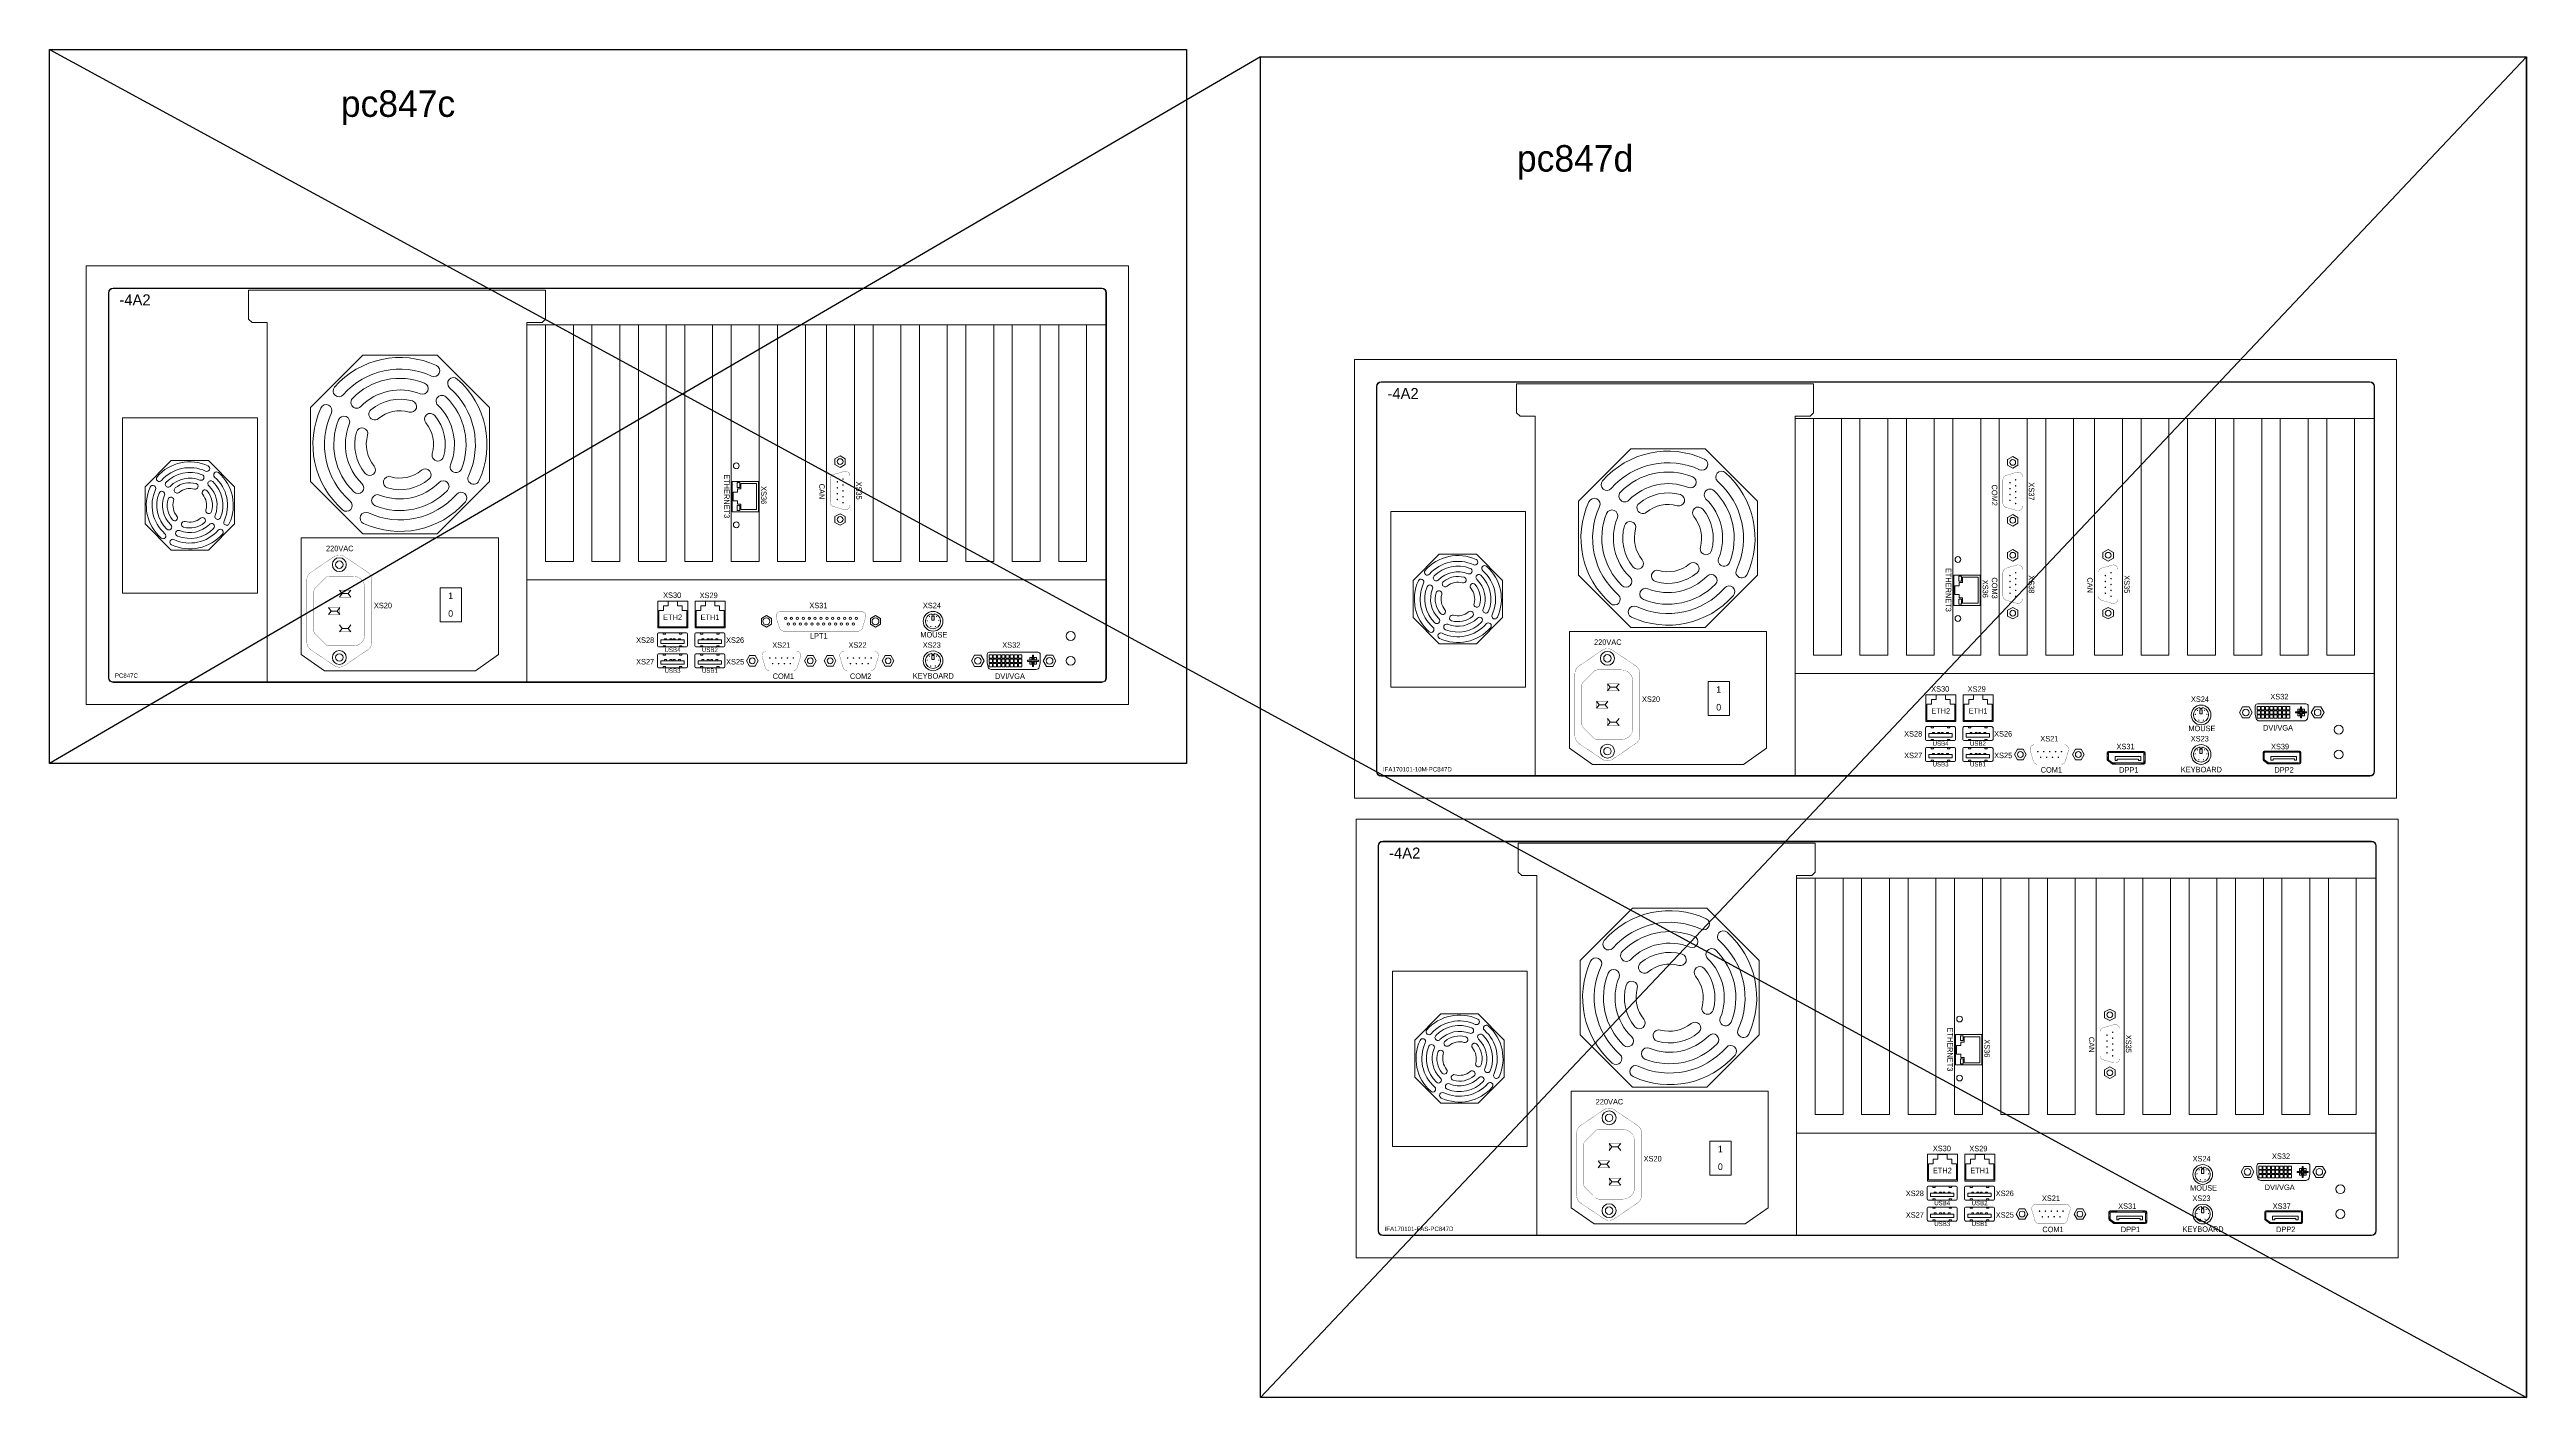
# Model space of a CAD drawing. Extents: x -2364 to 9601, y -871 to 1549.
# Drawn here: x 85 to 1206, y 557 to 1168 of the extents above; entities that cross this region are included whole.
import ezdxf

# ---------------------------------------------------------------- set-up
doc = ezdxf.new("R2010")
doc.units = 0
doc.layers.get('0').update_dxf_attribs({"linetype": 'CONTINUOUS'})
doc.layers.add('NRS', color=1, linetype='CONTINUOUS')

msp = doc.modelspace()

# ---------------------------------------------------------------- linework, layer by layer
for p, q in [((85.46796, 1167.56947), (1206.3206, 557.15968)), ((633.49061, 1164.19234), (85.46796, 844.19197)), ((1206.3206, 1164.19234), (633.49061, 557.15968)), ((633.49061, 557.15968), (633.49061, 1164.19234)), ((1206.3206, 557.15968), (1206.3206, 1164.19234))]:
    msp.add_line(p, q)
at = {"color": 7, "lineweight": 13}
for p, q in [((112.10787, 1057.44579), (112.10787, 883.09457)), ((112.10787, 1057.44579), (112.10787, 1056.31919)), ((112.31793, 1057.44579), (112.31793, 883.09457)), ((561.63995, 1059.54641), (114.20849, 1059.54641)), ((561.63995, 1059.33635), (114.20849, 1059.33635)), ((175.51661, 1045.52842), (175.51661, 1058.63227)), ((175.51661, 1058.63227), (309.90512, 1058.63227)), ((309.90512, 1045.52842), (309.90512, 1058.63227)), ((563.5305, 883.09457), (563.5305, 1057.44579)), ((563.74057, 883.09457), (563.74057, 1057.44579)), ((177.09464, 1043.99306), (175.51661, 1045.52842)), ((183.91233, 1043.99306), (177.09464, 1043.99306)), ((183.91233, 1043.99306), (183.91233, 881.20401)), ((301.5094, 1042.90256), (301.5094, 1043.99306)), ((301.5094, 1043.99306), (308.32709, 1043.99306)), ((301.5094, 1042.90256), (563.5305, 1042.90256)), ((301.5094, 1042.90256), (301.5094, 935.77108)), ((301.5094, 1042.90256), (301.5094, 935.77108)), ((301.5094, 1042.90256), (301.5094, 881.20401)), ((308.32709, 1043.99306), (309.90512, 1045.52842)), ((309.91187, 1042.90256), (309.91187, 935.77108)), ((322.51557, 1042.90256), (322.51557, 935.77108)), ((322.51557, 1042.90256), (322.51557, 935.77108)), ((330.91804, 1042.90256), (330.91804, 935.77108)), ((343.52174, 1042.90256), (343.52174, 935.77108)), ((343.52174, 1042.90256), (343.52174, 935.77108)), ((351.92421, 1042.90256), (351.92421, 935.77108)), ((364.52791, 1042.90256), (364.52791, 935.77108)), ((364.52791, 1042.90256), (364.52791, 935.77108)), ((372.93038, 1042.90256), (372.93038, 935.77108)), ((539.48246, 1042.90256), (380.13577, 1042.90256)), ((385.53409, 1042.90256), (385.53409, 935.77108)), ((385.53409, 1042.90256), (385.53409, 935.77108)), ((393.93655, 1042.90256), (393.93655, 935.77108)), ((406.54026, 1042.90256), (406.54026, 935.77108)), ((406.54026, 1042.90256), (406.54026, 935.77108)), ((414.94273, 1042.90256), (414.94273, 935.77108)), ((427.54643, 1042.90256), (427.54643, 935.77108)), ((427.54643, 1042.90256), (427.54643, 935.77108)), ((437.1016, 1042.90256), (437.1016, 935.77108)), ((437.1016, 1042.90256), (437.1016, 935.77108)), ((449.70531, 1042.90256), (449.70531, 935.77108)), ((449.70531, 1042.90256), (449.70531, 935.77108)), ((449.70531, 1042.90256), (449.70531, 935.77108)), ((449.70531, 1042.90256), (449.70531, 935.77108)), ((458.10778, 1042.90256), (458.10778, 935.77108)), ((470.71148, 1042.90256), (470.71148, 935.77108)), ((470.71148, 1042.90256), (470.71148, 935.77108)), ((479.11395, 1042.90256), (479.11395, 935.77108)), ((491.71765, 1042.90256), (491.71765, 935.77108)), ((491.71765, 1042.90256), (491.71765, 935.77108)), ((500.12012, 1042.90256), (500.12012, 935.77108)), ((512.72382, 1042.90256), (512.72382, 935.77108)), ((512.72382, 1042.90256), (512.72382, 935.77108)), ((521.12629, 1042.90256), (521.12629, 935.77108)), ((533.72999, 1042.90256), (533.72999, 935.77108)), ((542.13246, 1042.90256), (542.13246, 935.77108)), ((554.73617, 1042.90256), (554.73617, 935.77108)), ((203.5506, 1005.49066), (227.26767, 1029.20773)), ((227.26767, 1029.20773), (260.80868, 1029.20773)), ((260.80868, 1029.20773), (284.52576, 1005.49066)), ((685.92356, 1015.02691), (685.92356, 840.67568)), ((685.92356, 1015.02691), (685.92356, 1013.9003)), ((686.13363, 1015.02691), (686.13363, 840.67568)), ((1135.45564, 1017.12753), (688.02418, 1017.12753)), ((1135.45564, 1016.91746), (688.02418, 1016.91746)), ((749.3323, 1003.10953), (749.3323, 1016.21338)), ((749.3323, 1016.21338), (883.72082, 1016.21338)), ((883.72082, 1003.10953), (883.72082, 1016.21338)), ((1137.3462, 840.67568), (1137.3462, 1015.02691)), ((1137.55626, 840.67568), (1137.55626, 1015.02691)), ((203.5506, 971.94965), (203.5506, 1005.49066)), ((284.52576, 1005.49066), (284.52576, 971.94965)), ((750.91033, 1001.57417), (749.3323, 1003.10953)), ((757.72803, 1001.57417), (750.91033, 1001.57417)), ((757.72803, 1001.57417), (757.72803, 838.78513)), ((875.32509, 1000.48367), (875.32509, 1001.57417)), ((875.32509, 1001.57417), (882.14278, 1001.57417)), ((875.32509, 1000.48367), (1137.3462, 1000.48367)), ((875.32509, 1000.48367), (875.32509, 893.3522)), ((875.32509, 1000.48367), (875.32509, 893.3522)), ((875.32509, 1000.48367), (875.32509, 838.78513)), ((882.14278, 1001.57417), (883.72082, 1003.10953)), ((883.72756, 1000.48367), (883.72756, 893.3522)), ((896.33126, 1000.48367), (896.33126, 893.3522)), ((896.33126, 1000.48367), (896.33126, 893.3522)), ((904.73373, 1000.48367), (904.73373, 893.3522)), ((917.33743, 1000.48367), (917.33743, 893.3522)), ((917.33743, 1000.48367), (917.33743, 893.3522)), ((925.7399, 1000.48367), (925.7399, 893.3522)), ((925.7399, 1000.48367), (925.7399, 893.3522)), ((925.7399, 1000.48367), (925.7399, 893.3522)), ((925.7399, 1000.48367), (925.7399, 893.3522)), ((938.34361, 1000.48367), (938.34361, 893.3522)), ((938.34361, 1000.48367), (938.34361, 893.3522)), ((938.34361, 1000.48367), (938.34361, 893.3522)), ((938.34361, 1000.48367), (938.34361, 893.3522)), ((938.34361, 1000.48367), (938.34361, 893.3522)), ((938.34361, 1000.48367), (938.34361, 893.3522)), ((938.34361, 1000.48367), (938.34361, 893.3522)), ((938.34361, 1000.48367), (938.34361, 893.3522)), ((946.74608, 1000.48367), (946.74608, 893.3522)), ((946.74608, 1000.48367), (946.74608, 893.3522)), ((1113.29815, 1000.48367), (953.95146, 1000.48367)), ((959.34978, 1000.48367), (959.34978, 893.3522)), ((959.34978, 1000.48367), (959.34978, 893.3522)), ((959.34978, 1000.48367), (959.34978, 893.3522)), ((959.34978, 1000.48367), (959.34978, 893.3522)), ((967.75225, 1000.48367), (967.75225, 893.3522)), ((967.75225, 1000.48367), (967.75225, 893.3522)), ((967.75225, 1000.48367), (967.75225, 893.3522)), ((980.35595, 1000.48367), (980.35595, 893.3522)), ((980.35595, 1000.48367), (980.35595, 893.3522)), ((980.35595, 1000.48367), (980.35595, 893.3522)), ((980.35595, 1000.48367), (980.35595, 893.3522)), ((980.35595, 1000.48367), (980.35595, 893.3522)), ((980.35595, 1000.48367), (980.35595, 893.3522)), ((988.75842, 1000.48367), (988.75842, 893.3522)), ((1001.36212, 1000.48367), (1001.36212, 893.3522)), ((1001.36212, 1000.48367), (1001.36212, 893.3522)), ((1010.9173, 1000.48367), (1010.9173, 893.3522)), ((1010.9173, 1000.48367), (1010.9173, 893.3522)), ((1023.521, 1000.48367), (1023.521, 893.3522)), ((1023.521, 1000.48367), (1023.521, 893.3522)), ((1023.521, 1000.48367), (1023.521, 893.3522)), ((1023.521, 1000.48367), (1023.521, 893.3522)), ((1031.92347, 1000.48367), (1031.92347, 893.3522)), ((1044.52717, 1000.48367), (1044.52717, 893.3522)), ((1044.52717, 1000.48367), (1044.52717, 893.3522)), ((1052.92964, 1000.48367), (1052.92964, 893.3522)), ((1065.53334, 1000.48367), (1065.53334, 893.3522)), ((1065.53334, 1000.48367), (1065.53334, 893.3522)), ((1073.93581, 1000.48367), (1073.93581, 893.3522)), ((1086.53951, 1000.48367), (1086.53951, 893.3522)), ((1086.53951, 1000.48367), (1086.53951, 893.3522)), ((1094.94198, 1000.48367), (1094.94198, 893.3522)), ((1107.54569, 1000.48367), (1107.54569, 893.3522)), ((1115.94815, 1000.48367), (1115.94815, 893.3522)), ((1128.55186, 1000.48367), (1128.55186, 893.3522)), ((777.36629, 963.07177), (801.08336, 986.78885)), ((801.08336, 986.78885), (834.62437, 986.78885)), ((834.62437, 986.78885), (858.34145, 963.07177)), ((128.69913, 969.53243), (140.55767, 981.39097)), ((140.55767, 981.39097), (157.32817, 981.39097)), ((157.32817, 981.39097), (169.18671, 969.53243)), ((440.85279, 982.28244), (443.21338, 983.59388)), ((440.85279, 979.65956), (440.85279, 982.28244)), ((443.21338, 978.34813), (440.85279, 979.65956)), ((443.21338, 983.59388), (445.57397, 982.28244)), ((445.57397, 979.65956), (443.21338, 978.34813)), ((445.57397, 982.28244), (445.57397, 979.65956)), ((971.50343, 981.90759), (973.86402, 983.21903)), ((971.50343, 979.28472), (971.50343, 981.90759)), ((973.86402, 977.97328), (971.50343, 979.28472)), ((973.86402, 983.21903), (976.22461, 981.90759)), ((976.22461, 979.28472), (973.86402, 977.97328)), ((976.22461, 981.90759), (976.22461, 979.28472)), ((128.69913, 952.76193), (128.69913, 969.53243)), ((169.18671, 969.53243), (169.18671, 952.76193)), ((227.26767, 948.23258), (203.5506, 971.94965)), ((284.52576, 971.94965), (260.80868, 948.23258)), ((394.32967, 972.01772), (394.32967, 958.26772)), ((406.32967, 972.01772), (394.32967, 972.01772)), ((394.82967, 967.14272), (394.82967, 963.14272)), ((394.82967, 967.14272), (396.82967, 967.14272)), ((396.62681, 969.26772), (396.62681, 971.51772)), ((396.62681, 971.51772), (397.87681, 971.51772)), ((397.87681, 969.26772), (396.62681, 969.26772)), ((396.82967, 968.64272), (398.32967, 968.64272)), ((396.82967, 968.64272), (396.82967, 967.14272)), ((397.87681, 971.51772), (397.87681, 969.26772)), ((398.32967, 971.01772), (398.32967, 968.64272)), ((405.32967, 971.01772), (398.32967, 971.01772)), ((405.32967, 971.01772), (405.32967, 959.26772)), ((406.32967, 972.01772), (406.32967, 958.26772)), ((140.55767, 940.90339), (128.69913, 952.76193)), ((169.18671, 952.76193), (157.32817, 940.90339)), ((406.32967, 958.26772), (394.32967, 958.26772)), ((394.82967, 963.14272), (396.82967, 963.14272)), ((397.87681, 961.01772), (396.62681, 961.01772)), ((396.62681, 961.01772), (396.62681, 958.76772)), ((396.62681, 958.76772), (397.87681, 958.76772)), ((396.82967, 963.14272), (396.82967, 961.64272)), ((396.82967, 961.64272), (398.32967, 961.64272)), ((397.87681, 958.76772), (397.87681, 961.01772)), ((398.32967, 961.64272), (398.32967, 959.26772)), ((405.32967, 959.26772), (398.32967, 959.26772)), ((440.85279, 956.05369), (443.21338, 957.36512)), ((440.85279, 953.43081), (440.85279, 956.05369)), ((443.21338, 952.11937), (440.85279, 953.43081)), ((443.21338, 957.36512), (445.57397, 956.05369)), ((445.57397, 953.43081), (443.21338, 952.11937)), ((445.57397, 956.05369), (445.57397, 953.43081)), ((777.36629, 929.53076), (777.36629, 963.07177)), ((858.34145, 963.07177), (858.34145, 929.53076)), ((971.50343, 955.67884), (973.86402, 956.99028)), ((971.50343, 953.05597), (971.50343, 955.67884)), ((973.86402, 951.74453), (971.50343, 953.05597)), ((973.86402, 956.99028), (976.22461, 955.67884)), ((976.22461, 953.05597), (973.86402, 951.74453)), ((976.22461, 955.67884), (976.22461, 953.05597)), ((199.40006, 893.55091), (199.40006, 946.44119)), ((288.67629, 946.44119), (199.40006, 946.44119)), ((260.80868, 948.23258), (227.26767, 948.23258)), ((288.67629, 893.55091), (288.67629, 946.44119)), ((157.32817, 940.90339), (140.55767, 940.90339)), ((322.51557, 935.77108), (309.91187, 935.77108)), ((343.52174, 935.77108), (330.91804, 935.77108)), ((364.52791, 935.77108), (351.92421, 935.77108)), ((385.53409, 935.77108), (372.93038, 935.77108)), ((406.54026, 935.77108), (393.93655, 935.77108)), ((427.54643, 935.77108), (414.94273, 935.77108)), ((449.70531, 935.77108), (437.1016, 935.77108)), ((470.71148, 935.77108), (458.10778, 935.77108)), ((491.71765, 935.77108), (479.11395, 935.77108)), ((512.72382, 935.77108), (500.12012, 935.77108)), ((533.72999, 935.77108), (521.12629, 935.77108)), ((554.73617, 935.77108), (542.13246, 935.77108)), ((702.51482, 927.11354), (714.37336, 938.97208)), ((714.37336, 938.97208), (731.14386, 938.97208)), ((731.14386, 938.97208), (743.0024, 927.11354)), ((971.50343, 939.86355), (973.86402, 941.17499)), ((971.50343, 937.24068), (971.50343, 939.86355)), ((973.86402, 935.92924), (971.50343, 937.24068)), ((973.86402, 941.17499), (976.22461, 939.86355)), ((976.22461, 937.24068), (973.86402, 935.92924)), ((976.22461, 939.86355), (976.22461, 937.24068)), ((1014.66848, 939.86355), (1017.02907, 941.17499)), ((1014.66848, 937.24068), (1014.66848, 939.86355)), ((1017.02907, 935.92924), (1014.66848, 937.24068)), ((1017.02907, 941.17499), (1019.38966, 939.86355)), ((1019.38966, 937.24068), (1017.02907, 935.92924)), ((1019.38966, 939.86355), (1019.38966, 937.24068)), ((216.61968, 922.73667), (217.9164, 921.1612)), ((217.9164, 921.1612), (216.61968, 919.58574)), ((220.57451, 921.1612), (217.9164, 921.1612)), ((221.87123, 922.73667), (220.57451, 921.1612)), ((220.57451, 921.1612), (221.87123, 919.58574)), ((563.5305, 927.36861), (301.5094, 927.36861)), ((702.51482, 910.34304), (702.51482, 927.11354)), ((743.0024, 927.11354), (743.0024, 910.34304)), ((801.08336, 905.81369), (777.36629, 929.53076)), ((858.34145, 929.53076), (834.62437, 905.81369)), ((947.13919, 929.59883), (947.13919, 915.84883)), ((959.13919, 929.59883), (947.13919, 929.59883)), ((947.63919, 924.72383), (947.63919, 920.72383)), ((947.63919, 924.72383), (949.63919, 924.72383)), ((947.63919, 920.72383), (949.63919, 920.72383)), ((949.43633, 926.84883), (949.43633, 929.09883)), ((949.43633, 929.09883), (950.68633, 929.09883)), ((950.68633, 926.84883), (949.43633, 926.84883)), ((949.63919, 926.22383), (951.13919, 926.22383)), ((949.63919, 926.22383), (949.63919, 924.72383)), ((949.63919, 920.72383), (949.63919, 919.22383)), ((949.63919, 919.22383), (951.13919, 919.22383)), ((950.68633, 929.09883), (950.68633, 926.84883)), ((951.13919, 928.59883), (951.13919, 926.22383)), ((958.13919, 928.59883), (951.13919, 928.59883)), ((951.13919, 919.22383), (951.13919, 916.84883)), ((958.13919, 928.59883), (958.13919, 916.84883)), ((959.13919, 929.59883), (959.13919, 915.84883)), ((211.63072, 914.85935), (212.92743, 913.28389)), ((212.92743, 913.28389), (211.63072, 911.70843)), ((215.58555, 913.28389), (212.92743, 913.28389)), ((216.88226, 914.85935), (215.58555, 913.28389)), ((215.58555, 913.28389), (216.88226, 911.70843)), ((360.67493, 917.83478), (360.67493, 905.63902)), ((360.67493, 917.83478), (374.32894, 917.83478)), ((361.20009, 906.16417), (361.20009, 913.51633)), ((361.20009, 913.51633), (363.3007, 913.51633)), ((363.3007, 913.51633), (363.3007, 915.61695)), ((363.3007, 915.61695), (365.40132, 915.61695)), ((365.40132, 917.71757), (369.60256, 917.71757)), ((365.40132, 915.61695), (365.40132, 917.71757)), ((369.60256, 917.71757), (369.60256, 915.61695)), ((369.60256, 915.61695), (371.70317, 915.61695)), ((371.70317, 915.61695), (371.70317, 913.51633)), ((371.70317, 913.51633), (373.80379, 913.51633)), ((373.80379, 913.51633), (373.80379, 906.16417)), ((374.32894, 905.63902), (374.32894, 917.83478)), ((377.58451, 917.83478), (377.58451, 905.63902)), ((377.58451, 917.83478), (391.23852, 917.83478)), ((378.10967, 913.51633), (380.21028, 913.51633)), ((378.10967, 906.16417), (378.10967, 913.51633)), ((380.21028, 915.61695), (382.3109, 915.61695)), ((380.21028, 913.51633), (380.21028, 915.61695)), ((382.3109, 915.61695), (382.3109, 917.71757)), ((382.3109, 917.71757), (386.51214, 917.71757)), ((386.51214, 917.71757), (386.51214, 915.61695)), ((386.51214, 915.61695), (388.61275, 915.61695)), ((388.61275, 915.61695), (388.61275, 913.51633)), ((388.61275, 913.51633), (390.71337, 913.51633)), ((390.71337, 913.51633), (390.71337, 906.16417)), ((391.23852, 905.63902), (391.23852, 917.83478)), ((407.59832, 909.97033), (409.87231, 911.28322)), ((407.59832, 907.34456), (407.59832, 909.97033)), ((409.87231, 911.28322), (412.14629, 909.97033)), ((412.14629, 909.97033), (412.14629, 907.34456)), ((456.96283, 909.97033), (459.23681, 911.28322)), ((456.96283, 907.34456), (456.96283, 909.97033)), ((459.23681, 911.28322), (461.5108, 909.97033)), ((461.5108, 909.97033), (461.5108, 907.34456)), ((484.74202, 912.06718), (484.74202, 911.54261)), ((484.74202, 911.54261), (485.79117, 911.54261)), ((484.74202, 909.18202), (484.74202, 911.01803)), ((484.74202, 911.01803), (485.79117, 911.01803)), ((485.79117, 909.18202), (484.74202, 909.18202)), ((485.79117, 911.54261), (485.79117, 912.06718)), ((485.79117, 911.01803), (485.79117, 909.18202)), ((714.37336, 898.4845), (702.51482, 910.34304)), ((743.0024, 910.34304), (731.14386, 898.4845)), ((959.13919, 915.84883), (947.13919, 915.84883)), ((950.68633, 918.59883), (949.43633, 918.59883)), ((949.43633, 918.59883), (949.43633, 916.34883)), ((949.43633, 916.34883), (950.68633, 916.34883)), ((950.68633, 916.34883), (950.68633, 918.59883)), ((958.13919, 916.84883), (951.13919, 916.84883)), ((971.50343, 913.6348), (973.86402, 914.94624)), ((971.50343, 911.01192), (971.50343, 913.6348)), ((973.86402, 909.70049), (971.50343, 911.01192)), ((973.86402, 914.94624), (976.22461, 913.6348)), ((976.22461, 911.01192), (973.86402, 909.70049)), ((976.22461, 913.6348), (976.22461, 911.01192)), ((1014.66848, 913.6348), (1017.02907, 914.94624)), ((1014.66848, 911.01192), (1014.66848, 913.6348)), ((1017.02907, 909.70049), (1014.66848, 911.01192)), ((1017.02907, 914.94624), (1019.38966, 913.6348)), ((1019.38966, 911.01192), (1017.02907, 909.70049)), ((1019.38966, 913.6348), (1019.38966, 911.01192)), ((216.61968, 906.98204), (217.9164, 905.40657)), ((217.9164, 905.40657), (216.61968, 903.83111)), ((220.57451, 905.40657), (217.9164, 905.40657)), ((221.87123, 906.98204), (220.57451, 905.40657)), ((220.57451, 905.40657), (221.87123, 903.83111)), ((360.53985, 897.57466), (360.53985, 902.82663)), ((360.67493, 905.63902), (374.32894, 905.63902)), ((361.06505, 903.35182), (373.66976, 903.35182)), ((373.66976, 897.04946), (361.06505, 897.04946)), ((373.80379, 906.16417), (361.20009, 906.16417)), ((372.61937, 900.20064), (362.11544, 900.20064)), ((362.11544, 900.20064), (362.11544, 898.62505)), ((362.11544, 898.62505), (372.61937, 898.62505)), ((363.16583, 902.82663), (363.16583, 903.35182)), ((363.16583, 902.82663), (364.21623, 902.82663)), ((363.16583, 897.04946), (363.16583, 897.57466)), ((364.21623, 897.57466), (363.16583, 897.57466)), ((364.63638, 900.72584), (363.79607, 900.72584)), ((363.79607, 900.72584), (363.79607, 900.20064)), ((364.21623, 902.82663), (364.21623, 903.35182)), ((364.21623, 897.04946), (364.21623, 897.57466)), ((364.63638, 900.72584), (364.63638, 900.20064)), ((366.99977, 900.72584), (366.15945, 900.72584)), ((366.15945, 900.72584), (366.15945, 900.20064)), ((366.99977, 900.72584), (366.99977, 900.20064)), ((367.73504, 900.20064), (367.73504, 900.72584)), ((368.57536, 900.72584), (367.73504, 900.72584)), ((368.57536, 900.20064), (368.57536, 900.72584)), ((370.09843, 900.20064), (370.09843, 900.72584)), ((370.93874, 900.72584), (370.09843, 900.72584)), ((370.51859, 903.35182), (370.51859, 902.82663)), ((370.51859, 902.82663), (371.56898, 902.82663)), ((371.56898, 897.57466), (370.51859, 897.57466)), ((370.51859, 897.57466), (370.51859, 897.04946)), ((370.93874, 900.20064), (370.93874, 900.72584)), ((371.56898, 903.35182), (371.56898, 902.82663)), ((371.56898, 897.57466), (371.56898, 897.04946)), ((372.61937, 898.62505), (372.61937, 900.20064)), ((374.19496, 902.82663), (374.19496, 897.57466)), ((377.44943, 897.57466), (377.44943, 902.82663)), ((377.58451, 905.63902), (391.23852, 905.63902)), ((377.97463, 903.35182), (390.57934, 903.35182)), ((390.57934, 897.04946), (377.97463, 897.04946)), ((390.71337, 906.16417), (378.10967, 906.16417)), ((379.02502, 900.20064), (379.02502, 898.62505)), ((389.52895, 900.20064), (379.02502, 900.20064)), ((379.02502, 898.62505), (389.52895, 898.62505)), ((380.07541, 902.82663), (380.07541, 903.35182)), ((380.07541, 902.82663), (381.12581, 902.82663)), ((380.07541, 897.04946), (380.07541, 897.57466)), ((381.12581, 897.57466), (380.07541, 897.57466)), ((381.54596, 900.72584), (380.70565, 900.72584)), ((380.70565, 900.72584), (380.70565, 900.20064)), ((381.12581, 902.82663), (381.12581, 903.35182)), ((381.12581, 897.04946), (381.12581, 897.57466)), ((381.54596, 900.72584), (381.54596, 900.20064)), ((383.90935, 900.72584), (383.06903, 900.72584)), ((383.06903, 900.72584), (383.06903, 900.20064)), ((383.90935, 900.72584), (383.90935, 900.20064)), ((384.64462, 900.20064), (384.64462, 900.72584)), ((385.48494, 900.72584), (384.64462, 900.72584)), ((385.48494, 900.20064), (385.48494, 900.72584)), ((387.00801, 900.20064), (387.00801, 900.72584)), ((387.84832, 900.72584), (387.00801, 900.72584)), ((387.42817, 903.35182), (387.42817, 902.82663)), ((387.42817, 902.82663), (388.47856, 902.82663)), ((387.42817, 897.57466), (387.42817, 897.04946)), ((388.47856, 897.57466), (387.42817, 897.57466)), ((387.84832, 900.20064), (387.84832, 900.72584)), ((388.47856, 903.35182), (388.47856, 902.82663)), ((388.47856, 897.57466), (388.47856, 897.04946)), ((389.52895, 898.62505), (389.52895, 900.20064)), ((391.10454, 902.82663), (391.10454, 897.57466)), ((409.87231, 906.03167), (407.59832, 907.34456)), ((412.14629, 907.34456), (409.87231, 906.03167)), ((459.23681, 906.03167), (456.96283, 907.34456)), ((461.5108, 907.34456), (459.23681, 906.03167)), ((731.14386, 898.4845), (714.37336, 898.4845)), ((773.21575, 851.13202), (773.21575, 904.0223)), ((862.49198, 904.0223), (773.21575, 904.0223)), ((834.62437, 905.81369), (801.08336, 905.81369)), ((862.49198, 851.13202), (862.49198, 904.0223)), ((199.40006, 893.55091), (209.90315, 886.24549)), ((209.90315, 886.24549), (278.17321, 886.24549)), ((288.67629, 893.55091), (278.17321, 886.24549)), ((360.53985, 888.12112), (360.53985, 893.37309)), ((361.06505, 893.89828), (373.66976, 893.89828)), ((373.66976, 887.59593), (361.06505, 887.59593)), ((372.61937, 890.7471), (362.11544, 890.7471)), ((362.11544, 890.7471), (362.11544, 889.17152)), ((362.11544, 889.17152), (372.61937, 889.17152)), ((363.16583, 893.37309), (363.16583, 893.89828)), ((363.16583, 893.37309), (364.21623, 893.37309)), ((363.16583, 887.59593), (363.16583, 888.12112)), ((364.21623, 888.12112), (363.16583, 888.12112)), ((364.63638, 891.2723), (363.79607, 891.2723)), ((363.79607, 891.2723), (363.79607, 890.7471)), ((364.21623, 893.37309), (364.21623, 893.89828)), ((364.21623, 887.59593), (364.21623, 888.12112)), ((364.63638, 891.2723), (364.63638, 890.7471)), ((366.99977, 891.2723), (366.15945, 891.2723)), ((366.15945, 891.2723), (366.15945, 890.7471)), ((366.99977, 891.2723), (366.99977, 890.7471)), ((367.73504, 890.7471), (367.73504, 891.2723)), ((368.57536, 891.2723), (367.73504, 891.2723)), ((368.57536, 890.7471), (368.57536, 891.2723)), ((370.09843, 890.7471), (370.09843, 891.2723)), ((370.93874, 891.2723), (370.09843, 891.2723)), ((370.51859, 893.89828), (370.51859, 893.37309)), ((370.51859, 893.37309), (371.56898, 893.37309)), ((371.56898, 888.12112), (370.51859, 888.12112)), ((370.51859, 888.12112), (370.51859, 887.59593)), ((370.93874, 890.7471), (370.93874, 891.2723)), ((371.56898, 893.89828), (371.56898, 893.37309)), ((371.56898, 888.12112), (371.56898, 887.59593)), ((372.61937, 889.17152), (372.61937, 890.7471)), ((374.19496, 893.37309), (374.19496, 888.12112)), ((377.44943, 888.12112), (377.44943, 893.37309)), ((377.97463, 893.89828), (390.57934, 893.89828)), ((390.57934, 887.59593), (377.97463, 887.59593)), ((389.52895, 890.7471), (379.02502, 890.7471)), ((379.02502, 890.7471), (379.02502, 889.17152)), ((379.02502, 889.17152), (389.52895, 889.17152)), ((380.07541, 893.37309), (380.07541, 893.89828)), ((380.07541, 893.37309), (381.12581, 893.37309)), ((380.07541, 887.59593), (380.07541, 888.12112)), ((381.12581, 888.12112), (380.07541, 888.12112)), ((381.54596, 891.2723), (380.70565, 891.2723)), ((380.70565, 891.2723), (380.70565, 890.7471)), ((381.12581, 893.37309), (381.12581, 893.89828)), ((381.12581, 887.59593), (381.12581, 888.12112)), ((381.54596, 891.2723), (381.54596, 890.7471)), ((383.06903, 891.2723), (383.06903, 890.7471)), ((383.90935, 891.2723), (383.06903, 891.2723)), ((383.90935, 891.2723), (383.90935, 890.7471)), ((384.64462, 890.7471), (384.64462, 891.2723)), ((385.48494, 891.2723), (384.64462, 891.2723)), ((385.48494, 890.7471), (385.48494, 891.2723)), ((387.00801, 890.7471), (387.00801, 891.2723)), ((387.84832, 891.2723), (387.00801, 891.2723)), ((387.42817, 893.89828), (387.42817, 893.37309)), ((387.42817, 893.37309), (388.47856, 893.37309)), ((388.47856, 888.12112), (387.42817, 888.12112)), ((387.42817, 888.12112), (387.42817, 887.59593)), ((387.84832, 890.7471), (387.84832, 891.2723)), ((388.47856, 893.89828), (388.47856, 893.37309)), ((388.47856, 888.12112), (388.47856, 887.59593)), ((389.52895, 889.17152), (389.52895, 890.7471)), ((391.10454, 893.37309), (391.10454, 888.12112)), ((400.86862, 890.7471), (402.18006, 893.10769)), ((402.18006, 888.38652), (400.86862, 890.7471)), ((402.18006, 893.10769), (404.80293, 893.10769)), ((404.80293, 888.38652), (402.18006, 888.38652)), ((404.80293, 893.10769), (406.11437, 890.7471)), ((406.11437, 890.7471), (404.80293, 888.38652)), ((427.09737, 890.7471), (428.40881, 893.10769)), ((428.40881, 888.38652), (427.09737, 890.7471)), ((428.40881, 893.10769), (431.03168, 893.10769)), ((431.03168, 888.38652), (428.40881, 888.38652)), ((431.03168, 893.10769), (432.34312, 890.7471)), ((432.34312, 890.7471), (431.03168, 888.38652)), ((436.07592, 890.7471), (437.38736, 893.10769)), ((437.38736, 888.38652), (436.07592, 890.7471)), ((437.38736, 893.10769), (440.01024, 893.10769)), ((440.01024, 888.38652), (437.38736, 888.38652)), ((440.01024, 893.10769), (441.32167, 890.7471)), ((441.32167, 890.7471), (440.01024, 888.38652)), ((462.30468, 890.7471), (463.61611, 893.10769)), ((463.61611, 888.38652), (462.30468, 890.7471)), ((463.61611, 893.10769), (466.23899, 893.10769)), ((466.23899, 888.38652), (463.61611, 888.38652)), ((466.23899, 893.10769), (467.55043, 890.7471)), ((467.55043, 890.7471), (466.23899, 888.38652)), ((484.74202, 894.15684), (484.74202, 893.63227)), ((484.74202, 893.63227), (485.79117, 893.63227)), ((484.74202, 893.10769), (485.79117, 893.10769)), ((484.74202, 891.27168), (484.74202, 893.10769)), ((485.79117, 891.27168), (484.74202, 891.27168)), ((485.79117, 893.63227), (485.79117, 894.15684)), ((485.79117, 893.10769), (485.79117, 891.27168)), ((504.07906, 893.2471), (502.63568, 890.7471)), ((502.63568, 890.7471), (504.07906, 888.2471)), ((506.96581, 893.2471), (504.07906, 893.2471)), ((504.07906, 888.2471), (506.96581, 888.2471)), ((508.40918, 890.7471), (506.96581, 893.2471)), ((506.96581, 888.2471), (508.40918, 890.7471)), ((509.77243, 889.8871), (509.77243, 893.6071)), ((509.77243, 889.8871), (510.18055, 887.91276)), ((510.61243, 891.9021), (510.61243, 893.4021)), ((510.61243, 893.4021), (512.11243, 893.4021)), ((510.61243, 891.9021), (512.11243, 891.9021)), ((510.61243, 889.9971), (510.61243, 891.4971)), ((510.61243, 891.4971), (512.11243, 891.4971)), ((510.61243, 889.9971), (512.11243, 889.9971)), ((510.61243, 889.5921), (510.61243, 888.0921)), ((510.61243, 889.5921), (512.11243, 889.5921)), ((510.61243, 888.0921), (512.11243, 888.0921)), ((510.77243, 894.6071), (532.77243, 894.6071)), ((511.60357, 886.8871), (531.94129, 886.8871)), ((512.11243, 891.9021), (512.11243, 893.4021)), ((512.11243, 889.9971), (512.11243, 891.4971)), ((512.11243, 889.5921), (512.11243, 888.0921)), ((512.51743, 891.9021), (512.51743, 893.4021)), ((512.51743, 893.4021), (514.01743, 893.4021)), ((512.51743, 891.9021), (514.01743, 891.9021)), ((512.51743, 891.4971), (514.01743, 891.4971)), ((512.51743, 889.9971), (512.51743, 891.4971)), ((512.51743, 889.9971), (514.01743, 889.9971)), ((512.51743, 889.5921), (514.01743, 889.5921)), ((512.51743, 889.5921), (512.51743, 888.0921)), ((512.51743, 888.0921), (514.01743, 888.0921)), ((514.01743, 891.9021), (514.01743, 893.4021)), ((514.01743, 889.9971), (514.01743, 891.4971)), ((514.01743, 889.5921), (514.01743, 888.0921)), ((514.42243, 891.9021), (514.42243, 893.4021)), ((514.42243, 893.4021), (515.92243, 893.4021)), ((514.42243, 891.9021), (515.92243, 891.9021)), ((514.42243, 891.4971), (515.92243, 891.4971)), ((514.42243, 889.9971), (514.42243, 891.4971)), ((514.42243, 889.9971), (515.92243, 889.9971)), ((514.42243, 889.5921), (515.92243, 889.5921)), ((514.42243, 889.5921), (514.42243, 888.0921)), ((514.42243, 888.0921), (515.92243, 888.0921)), ((515.92243, 891.9021), (515.92243, 893.4021)), ((515.92243, 889.9971), (515.92243, 891.4971)), ((515.92243, 889.5921), (515.92243, 888.0921)), ((516.32743, 891.9021), (516.32743, 893.4021)), ((516.32743, 893.4021), (517.82743, 893.4021)), ((516.32743, 891.9021), (517.82743, 891.9021)), ((516.32743, 891.4971), (517.82743, 891.4971)), ((516.32743, 889.9971), (516.32743, 891.4971)), ((516.32743, 889.9971), (517.82743, 889.9971)), ((516.32743, 889.5921), (517.82743, 889.5921)), ((516.32743, 889.5921), (516.32743, 888.0921)), ((516.32743, 888.0921), (517.82743, 888.0921)), ((517.82743, 891.9021), (517.82743, 893.4021)), ((517.82743, 889.9971), (517.82743, 891.4971)), ((517.82743, 889.5921), (517.82743, 888.0921)), ((518.23243, 891.9021), (518.23243, 893.4021)), ((518.23243, 893.4021), (519.73243, 893.4021)), ((518.23243, 891.9021), (519.73243, 891.9021)), ((518.23243, 891.4971), (519.73243, 891.4971)), ((518.23243, 889.9971), (518.23243, 891.4971)), ((518.23243, 889.9971), (519.73243, 889.9971)), ((518.23243, 889.5921), (519.73243, 889.5921)), ((518.23243, 889.5921), (518.23243, 888.0921)), ((518.23243, 888.0921), (519.73243, 888.0921)), ((519.73243, 891.9021), (519.73243, 893.4021)), ((519.73243, 889.9971), (519.73243, 891.4971)), ((519.73243, 889.5921), (519.73243, 888.0921)), ((520.13743, 891.9021), (520.13743, 893.4021)), ((520.13743, 893.4021), (521.63743, 893.4021)), ((520.13743, 891.9021), (521.63743, 891.9021)), ((520.13743, 891.4971), (521.63743, 891.4971)), ((520.13743, 889.9971), (520.13743, 891.4971)), ((520.13743, 889.9971), (521.63743, 889.9971)), ((520.13743, 889.5921), (521.63743, 889.5921)), ((520.13743, 889.5921), (520.13743, 888.0921)), ((520.13743, 888.0921), (521.63743, 888.0921)), ((521.63743, 891.9021), (521.63743, 893.4021)), ((521.63743, 889.9971), (521.63743, 891.4971)), ((521.63743, 889.5921), (521.63743, 888.0921)), ((522.04243, 891.9021), (522.04243, 893.4021)), ((522.04243, 893.4021), (523.54243, 893.4021)), ((522.04243, 891.9021), (523.54243, 891.9021)), ((522.04243, 891.4971), (523.54243, 891.4971)), ((522.04243, 889.9971), (522.04243, 891.4971)), ((522.04243, 889.9971), (523.54243, 889.9971)), ((522.04243, 889.5921), (523.54243, 889.5921)), ((522.04243, 889.5921), (522.04243, 888.0921)), ((522.04243, 888.0921), (523.54243, 888.0921)), ((523.54243, 891.9021), (523.54243, 893.4021)), ((523.54243, 889.9971), (523.54243, 891.4971)), ((523.54243, 889.5921), (523.54243, 888.0921)), ((523.94743, 891.9021), (523.94743, 893.4021)), ((523.94743, 893.4021), (525.44743, 893.4021)), ((523.94743, 891.9021), (525.44743, 891.9021)), ((523.94743, 891.4971), (525.44743, 891.4971)), ((523.94743, 889.9971), (523.94743, 891.4971)), ((523.94743, 889.9971), (525.44743, 889.9971)), ((523.94743, 889.5921), (525.44743, 889.5921)), ((523.94743, 889.5921), (523.94743, 888.0921)), ((523.94743, 888.0921), (525.44743, 888.0921)), ((525.44743, 891.9021), (525.44743, 893.4021)), ((525.44743, 889.9971), (525.44743, 891.4971)), ((525.44743, 889.5921), (525.44743, 888.0921)), ((528.02243, 890.9971), (530.27243, 890.9971)), ((528.02243, 890.4971), (528.02243, 890.9971)), ((528.02243, 890.4971), (530.27243, 890.4971)), ((529.02243, 891.2471), (529.02243, 892.2471)), ((529.02243, 892.2471), (530.02243, 892.2471)), ((529.02243, 891.2471), (530.02243, 891.2471)), ((529.02243, 890.2471), (530.02243, 890.2471)), ((529.02243, 890.2471), (529.02243, 889.2471)), ((529.02243, 889.2471), (530.02243, 889.2471)), ((530.02243, 891.2471), (530.02243, 892.2471)), ((530.02243, 890.2471), (530.02243, 889.2471)), ((530.27243, 890.9971), (530.27243, 893.2471)), ((530.27243, 893.2471), (530.77243, 893.2471)), ((530.27243, 888.2471), (530.27243, 890.4971)), ((530.27243, 888.2471), (530.77243, 888.2471)), ((530.77243, 890.9971), (530.77243, 893.2471)), ((530.77243, 890.9971), (533.02243, 890.9971)), ((530.77243, 890.4971), (533.02243, 890.4971)), ((530.77243, 888.2471), (530.77243, 890.4971)), ((531.02243, 891.2471), (531.02243, 892.2471)), ((531.02243, 892.2471), (532.02243, 892.2471)), ((531.02243, 891.2471), (532.02243, 891.2471)), ((531.02243, 890.2471), (531.02243, 889.2471)), ((531.02243, 890.2471), (532.02243, 890.2471)), ((531.02243, 889.2471), (532.02243, 889.2471)), ((532.02243, 891.2471), (532.02243, 892.2471)), ((532.02243, 890.2471), (532.02243, 889.2471)), ((533.02243, 890.4971), (533.02243, 890.9971)), ((533.77243, 889.8871), (533.36432, 887.91276)), ((533.77243, 889.8871), (533.77243, 893.6071)), ((535.13568, 890.7471), (536.57906, 893.2471)), ((536.57906, 888.2471), (535.13568, 890.7471)), ((536.57906, 893.2471), (539.46581, 893.2471)), ((539.46581, 888.2471), (536.57906, 888.2471)), ((539.46581, 893.2471), (540.90918, 890.7471)), ((540.90918, 890.7471), (539.46581, 888.2471)), ((896.33126, 893.3522), (883.72756, 893.3522)), ((917.33743, 893.3522), (904.73373, 893.3522)), ((938.34361, 893.3522), (925.7399, 893.3522)), ((959.34978, 893.3522), (946.74608, 893.3522)), ((959.34978, 893.3522), (946.74608, 893.3522)), ((980.35595, 893.3522), (967.75225, 893.3522)), ((1001.36212, 893.3522), (988.75842, 893.3522)), ((1023.521, 893.3522), (1010.9173, 893.3522)), ((1044.52717, 893.3522), (1031.92347, 893.3522)), ((1065.53334, 893.3522), (1052.92964, 893.3522)), ((1086.53951, 893.3522), (1073.93581, 893.3522)), ((1107.54569, 893.3522), (1094.94198, 893.3522)), ((1128.55186, 893.3522), (1115.94815, 893.3522)), ((114.20849, 881.20401), (561.63995, 881.20401)), ((114.20849, 880.99395), (561.63995, 880.99395)), ((790.43538, 880.31778), (791.73209, 878.74232)), ((791.73209, 878.74232), (790.43538, 877.16685)), ((794.39021, 878.74232), (791.73209, 878.74232)), ((795.68692, 880.31778), (794.39021, 878.74232)), ((794.39021, 878.74232), (795.68692, 877.16685)), ((1137.3462, 884.94973), (875.32509, 884.94973)), ((934.49062, 875.4159), (934.49062, 863.22013)), ((934.49062, 875.4159), (948.14464, 875.4159)), ((939.21701, 875.29868), (943.41825, 875.29868)), ((939.21701, 873.19806), (939.21701, 875.29868)), ((943.41825, 875.29868), (943.41825, 873.19806)), ((948.14464, 863.22013), (948.14464, 875.4159)), ((951.4002, 875.4159), (951.4002, 863.22013)), ((951.4002, 875.4159), (965.05422, 875.4159)), ((956.12659, 873.19806), (956.12659, 875.29868)), ((956.12659, 875.29868), (960.32783, 875.29868)), ((960.32783, 875.29868), (960.32783, 873.19806)), ((965.05422, 863.22013), (965.05422, 875.4159)), ((785.44641, 872.44047), (786.74312, 870.865)), ((786.74312, 870.865), (785.44641, 869.28954)), ((789.40124, 870.865), (786.74312, 870.865)), ((790.69795, 872.44047), (789.40124, 870.865)), ((789.40124, 870.865), (790.69795, 869.28954)), ((790.43538, 864.56315), (791.73209, 862.98769)), ((795.68692, 864.56315), (794.39021, 862.98769)), ((934.49062, 863.22013), (948.14464, 863.22013)), ((935.01578, 863.74529), (935.01578, 871.09745)), ((935.01578, 871.09745), (937.1164, 871.09745)), ((947.61948, 863.74529), (935.01578, 863.74529)), ((937.1164, 871.09745), (937.1164, 873.19806)), ((937.1164, 873.19806), (939.21701, 873.19806)), ((943.41825, 873.19806), (945.51886, 873.19806)), ((945.51886, 873.19806), (945.51886, 871.09745)), ((945.51886, 871.09745), (947.61948, 871.09745)), ((947.61948, 871.09745), (947.61948, 863.74529)), ((951.4002, 863.22013), (965.05422, 863.22013)), ((951.92536, 871.09745), (954.02598, 871.09745)), ((951.92536, 863.74529), (951.92536, 871.09745)), ((964.52906, 863.74529), (951.92536, 863.74529)), ((954.02598, 873.19806), (956.12659, 873.19806)), ((954.02598, 871.09745), (954.02598, 873.19806)), ((960.32783, 873.19806), (962.42844, 873.19806)), ((962.42844, 873.19806), (962.42844, 871.09745)), ((962.42844, 871.09745), (964.52906, 871.09745)), ((964.52906, 871.09745), (964.52906, 863.74529)), ((1058.55771, 869.6483), (1058.55771, 869.12372)), ((1058.55771, 869.12372), (1059.60686, 869.12372)), ((1058.55771, 866.76313), (1058.55771, 868.59915)), ((1058.55771, 868.59915), (1059.60686, 868.59915)), ((1059.60686, 866.76313), (1058.55771, 866.76313)), ((1059.60686, 869.12372), (1059.60686, 869.6483)), ((1059.60686, 868.59915), (1059.60686, 866.76313)), ((1077.89475, 869.87993), (1076.45137, 867.37993)), ((1076.45137, 867.37993), (1077.89475, 864.87993)), ((1080.7815, 869.87993), (1077.89475, 869.87993)), ((1077.89475, 864.87993), (1080.7815, 864.87993)), ((1082.22488, 867.37993), (1080.7815, 869.87993)), ((1080.7815, 864.87993), (1082.22488, 867.37993)), ((1083.58813, 866.51993), (1083.58813, 870.23993)), ((1083.58813, 866.51993), (1083.99624, 864.54559)), ((1084.42813, 868.53493), (1084.42813, 870.03493)), ((1084.42813, 870.03493), (1085.92813, 870.03493)), ((1084.42813, 868.53493), (1085.92813, 868.53493)), ((1084.42813, 866.62993), (1084.42813, 868.12993)), ((1084.42813, 868.12993), (1085.92813, 868.12993)), ((1084.42813, 866.62993), (1085.92813, 866.62993)), ((1084.42813, 866.22493), (1084.42813, 864.72493)), ((1084.42813, 866.22493), (1085.92813, 866.22493)), ((1084.42813, 864.72493), (1085.92813, 864.72493)), ((1084.58813, 871.23993), (1106.58813, 871.23993)), ((1085.41926, 863.51993), (1105.75699, 863.51993)), ((1085.92813, 868.53493), (1085.92813, 870.03493)), ((1085.92813, 866.62993), (1085.92813, 868.12993)), ((1085.92813, 866.22493), (1085.92813, 864.72493)), ((1086.33313, 868.53493), (1086.33313, 870.03493)), ((1086.33313, 870.03493), (1087.83313, 870.03493)), ((1086.33313, 868.53493), (1087.83313, 868.53493)), ((1086.33313, 868.12993), (1087.83313, 868.12993)), ((1086.33313, 866.62993), (1086.33313, 868.12993)), ((1086.33313, 866.62993), (1087.83313, 866.62993)), ((1086.33313, 866.22493), (1087.83313, 866.22493)), ((1086.33313, 866.22493), (1086.33313, 864.72493)), ((1086.33313, 864.72493), (1087.83313, 864.72493)), ((1087.83313, 868.53493), (1087.83313, 870.03493)), ((1087.83313, 866.62993), (1087.83313, 868.12993)), ((1087.83313, 866.22493), (1087.83313, 864.72493)), ((1088.23813, 868.53493), (1088.23813, 870.03493)), ((1088.23813, 870.03493), (1089.73813, 870.03493)), ((1088.23813, 868.53493), (1089.73813, 868.53493)), ((1088.23813, 868.12993), (1089.73813, 868.12993)), ((1088.23813, 866.62993), (1088.23813, 868.12993)), ((1088.23813, 866.62993), (1089.73813, 866.62993)), ((1088.23813, 866.22493), (1089.73813, 866.22493)), ((1088.23813, 866.22493), (1088.23813, 864.72493)), ((1088.23813, 864.72493), (1089.73813, 864.72493)), ((1089.73813, 868.53493), (1089.73813, 870.03493)), ((1089.73813, 866.62993), (1089.73813, 868.12993)), ((1089.73813, 866.22493), (1089.73813, 864.72493)), ((1090.14313, 868.53493), (1090.14313, 870.03493)), ((1090.14313, 870.03493), (1091.64313, 870.03493)), ((1090.14313, 868.53493), (1091.64313, 868.53493)), ((1090.14313, 868.12993), (1091.64313, 868.12993)), ((1090.14313, 866.62993), (1090.14313, 868.12993)), ((1090.14313, 866.62993), (1091.64313, 866.62993)), ((1090.14313, 866.22493), (1091.64313, 866.22493)), ((1090.14313, 866.22493), (1090.14313, 864.72493)), ((1090.14313, 864.72493), (1091.64313, 864.72493)), ((1091.64313, 868.53493), (1091.64313, 870.03493)), ((1091.64313, 866.62993), (1091.64313, 868.12993)), ((1091.64313, 866.22493), (1091.64313, 864.72493)), ((1092.04813, 868.53493), (1092.04813, 870.03493)), ((1092.04813, 870.03493), (1093.54813, 870.03493)), ((1092.04813, 868.53493), (1093.54813, 868.53493)), ((1092.04813, 868.12993), (1093.54813, 868.12993)), ((1092.04813, 866.62993), (1092.04813, 868.12993)), ((1092.04813, 866.62993), (1093.54813, 866.62993)), ((1092.04813, 866.22493), (1093.54813, 866.22493)), ((1092.04813, 866.22493), (1092.04813, 864.72493)), ((1092.04813, 864.72493), (1093.54813, 864.72493)), ((1093.54813, 868.53493), (1093.54813, 870.03493)), ((1093.54813, 866.62993), (1093.54813, 868.12993)), ((1093.54813, 866.22493), (1093.54813, 864.72493)), ((1093.95313, 868.53493), (1093.95313, 870.03493)), ((1093.95313, 870.03493), (1095.45313, 870.03493)), ((1093.95313, 868.53493), (1095.45313, 868.53493)), ((1093.95313, 868.12993), (1095.45313, 868.12993)), ((1093.95313, 866.62993), (1093.95313, 868.12993)), ((1093.95313, 866.62993), (1095.45313, 866.62993)), ((1093.95313, 866.22493), (1095.45313, 866.22493)), ((1093.95313, 866.22493), (1093.95313, 864.72493)), ((1093.95313, 864.72493), (1095.45313, 864.72493)), ((1095.45313, 868.53493), (1095.45313, 870.03493)), ((1095.45313, 866.62993), (1095.45313, 868.12993)), ((1095.45313, 866.22493), (1095.45313, 864.72493)), ((1095.85813, 868.53493), (1095.85813, 870.03493)), ((1095.85813, 870.03493), (1097.35813, 870.03493)), ((1095.85813, 868.53493), (1097.35813, 868.53493)), ((1095.85813, 868.12993), (1097.35813, 868.12993)), ((1095.85813, 866.62993), (1095.85813, 868.12993)), ((1095.85813, 866.62993), (1097.35813, 866.62993)), ((1095.85813, 866.22493), (1097.35813, 866.22493)), ((1095.85813, 866.22493), (1095.85813, 864.72493)), ((1095.85813, 864.72493), (1097.35813, 864.72493)), ((1097.35813, 868.53493), (1097.35813, 870.03493)), ((1097.35813, 866.62993), (1097.35813, 868.12993)), ((1097.35813, 866.22493), (1097.35813, 864.72493)), ((1097.76313, 868.53493), (1097.76313, 870.03493)), ((1097.76313, 870.03493), (1099.26313, 870.03493)), ((1097.76313, 868.53493), (1099.26313, 868.53493)), ((1097.76313, 868.12993), (1099.26313, 868.12993)), ((1097.76313, 866.62993), (1097.76313, 868.12993)), ((1097.76313, 866.62993), (1099.26313, 866.62993)), ((1097.76313, 866.22493), (1099.26313, 866.22493)), ((1097.76313, 866.22493), (1097.76313, 864.72493)), ((1097.76313, 864.72493), (1099.26313, 864.72493)), ((1099.26313, 868.53493), (1099.26313, 870.03493)), ((1099.26313, 866.62993), (1099.26313, 868.12993)), ((1099.26313, 866.22493), (1099.26313, 864.72493)), ((1101.83813, 867.62993), (1104.08813, 867.62993)), ((1101.83813, 867.12993), (1101.83813, 867.62993)), ((1101.83813, 867.12993), (1104.08813, 867.12993)), ((1102.83813, 867.87993), (1102.83813, 868.87993)), ((1102.83813, 868.87993), (1103.83813, 868.87993)), ((1102.83813, 867.87993), (1103.83813, 867.87993)), ((1102.83813, 866.87993), (1103.83813, 866.87993)), ((1102.83813, 866.87993), (1102.83813, 865.87993)), ((1102.83813, 865.87993), (1103.83813, 865.87993)), ((1103.83813, 867.87993), (1103.83813, 868.87993)), ((1103.83813, 866.87993), (1103.83813, 865.87993)), ((1104.08813, 867.62993), (1104.08813, 869.87993)), ((1104.08813, 869.87993), (1104.58813, 869.87993)), ((1104.08813, 864.87993), (1104.08813, 867.12993)), ((1104.08813, 864.87993), (1104.58813, 864.87993)), ((1104.58813, 867.62993), (1104.58813, 869.87993)), ((1104.58813, 867.62993), (1106.83813, 867.62993)), ((1104.58813, 867.12993), (1106.83813, 867.12993)), ((1104.58813, 864.87993), (1104.58813, 867.12993)), ((1104.83813, 867.87993), (1104.83813, 868.87993)), ((1104.83813, 868.87993), (1105.83813, 868.87993)), ((1104.83813, 867.87993), (1105.83813, 867.87993)), ((1104.83813, 866.87993), (1104.83813, 865.87993)), ((1104.83813, 866.87993), (1105.83813, 866.87993)), ((1104.83813, 865.87993), (1105.83813, 865.87993)), ((1105.83813, 867.87993), (1105.83813, 868.87993)), ((1105.83813, 866.87993), (1105.83813, 865.87993)), ((1106.83813, 867.12993), (1106.83813, 867.62993)), ((1107.58813, 866.51993), (1107.18001, 864.54559)), ((1107.58813, 866.51993), (1107.58813, 870.23993)), ((1108.95137, 867.37993), (1110.39475, 869.87993)), ((1110.39475, 864.87993), (1108.95137, 867.37993)), ((1110.39475, 869.87993), (1113.2815, 869.87993)), ((1113.2815, 864.87993), (1110.39475, 864.87993)), ((1113.2815, 869.87993), (1114.72488, 867.37993)), ((1114.72488, 867.37993), (1113.2815, 864.87993)), ((791.73209, 862.98769), (790.43538, 861.41222)), ((794.39021, 862.98769), (791.73209, 862.98769)), ((794.39021, 862.98769), (795.68692, 861.41222)), ((934.35554, 855.15577), (934.35554, 860.40774)), ((934.88074, 860.93294), (947.48546, 860.93294)), ((947.48546, 854.63058), (934.88074, 854.63058)), ((946.43506, 857.78176), (935.93113, 857.78176)), ((935.93113, 857.78176), (935.93113, 856.20617)), ((935.93113, 856.20617), (946.43506, 856.20617)), ((936.98153, 860.40774), (936.98153, 860.93294)), ((936.98153, 860.40774), (938.03192, 860.40774)), ((936.98153, 854.63058), (936.98153, 855.15577)), ((938.03192, 855.15577), (936.98153, 855.15577)), ((938.45208, 858.30695), (937.61176, 858.30695)), ((937.61176, 858.30695), (937.61176, 857.78176)), ((938.03192, 860.40774), (938.03192, 860.93294)), ((938.03192, 854.63058), (938.03192, 855.15577)), ((938.45208, 858.30695), (938.45208, 857.78176)), ((940.81546, 858.30695), (939.97515, 858.30695)), ((939.97515, 858.30695), (939.97515, 857.78176)), ((940.81546, 858.30695), (940.81546, 857.78176)), ((941.55074, 857.78176), (941.55074, 858.30695)), ((942.39105, 858.30695), (941.55074, 858.30695)), ((942.39105, 857.78176), (942.39105, 858.30695)), ((943.91412, 857.78176), (943.91412, 858.30695)), ((944.75443, 858.30695), (943.91412, 858.30695)), ((944.33428, 860.93294), (944.33428, 860.40774)), ((944.33428, 860.40774), (945.38467, 860.40774)), ((945.38467, 855.15577), (944.33428, 855.15577)), ((944.33428, 855.15577), (944.33428, 854.63058)), ((944.75443, 857.78176), (944.75443, 858.30695)), ((945.38467, 860.93294), (945.38467, 860.40774)), ((945.38467, 855.15577), (945.38467, 854.63058)), ((946.43506, 856.20617), (946.43506, 857.78176)), ((948.01065, 860.40774), (948.01065, 855.15577)), ((951.26512, 855.15577), (951.26512, 860.40774)), ((951.79032, 860.93294), (964.39504, 860.93294)), ((964.39504, 854.63058), (951.79032, 854.63058)), ((952.84071, 857.78176), (952.84071, 856.20617)), ((963.34464, 857.78176), (952.84071, 857.78176)), ((952.84071, 856.20617), (963.34464, 856.20617)), ((953.89111, 860.40774), (953.89111, 860.93294)), ((953.89111, 860.40774), (954.9415, 860.40774)), ((953.89111, 854.63058), (953.89111, 855.15577)), ((954.9415, 855.15577), (953.89111, 855.15577)), ((955.36166, 858.30695), (954.52134, 858.30695)), ((954.52134, 858.30695), (954.52134, 857.78176)), ((954.9415, 860.40774), (954.9415, 860.93294)), ((954.9415, 854.63058), (954.9415, 855.15577)), ((955.36166, 858.30695), (955.36166, 857.78176)), ((957.72504, 858.30695), (956.88473, 858.30695)), ((956.88473, 858.30695), (956.88473, 857.78176)), ((957.72504, 858.30695), (957.72504, 857.78176)), ((958.46032, 857.78176), (958.46032, 858.30695)), ((959.30063, 858.30695), (958.46032, 858.30695)), ((959.30063, 857.78176), (959.30063, 858.30695)), ((960.8237, 857.78176), (960.8237, 858.30695)), ((961.66402, 858.30695), (960.8237, 858.30695)), ((961.24386, 860.93294), (961.24386, 860.40774)), ((961.24386, 860.40774), (962.29425, 860.40774)), ((961.24386, 855.15577), (961.24386, 854.63058)), ((962.29425, 855.15577), (961.24386, 855.15577)), ((961.66402, 857.78176), (961.66402, 858.30695)), ((962.29425, 860.93294), (962.29425, 860.40774)), ((962.29425, 855.15577), (962.29425, 854.63058)), ((963.34464, 856.20617), (963.34464, 857.78176)), ((964.92023, 860.40774), (964.92023, 855.15577)), ((773.21575, 851.13202), (783.71884, 843.82661)), ((783.71884, 843.82661), (851.9889, 843.82661)), ((862.49198, 851.13202), (851.9889, 843.82661)), ((934.35554, 845.70224), (934.35554, 850.9542)), ((934.88074, 851.4794), (947.48546, 851.4794)), ((947.48546, 845.17704), (934.88074, 845.17704)), ((946.43506, 848.32822), (935.93113, 848.32822)), ((935.93113, 848.32822), (935.93113, 846.75263)), ((935.93113, 846.75263), (946.43506, 846.75263)), ((936.98153, 850.9542), (936.98153, 851.4794)), ((936.98153, 850.9542), (938.03192, 850.9542)), ((936.98153, 845.17704), (936.98153, 845.70224)), ((938.03192, 845.70224), (936.98153, 845.70224)), ((938.45208, 848.85342), (937.61176, 848.85342)), ((937.61176, 848.85342), (937.61176, 848.32822)), ((938.03192, 850.9542), (938.03192, 851.4794)), ((938.03192, 845.17704), (938.03192, 845.70224)), ((938.45208, 848.85342), (938.45208, 848.32822)), ((940.81546, 848.85342), (939.97515, 848.85342)), ((939.97515, 848.85342), (939.97515, 848.32822)), ((940.81546, 848.85342), (940.81546, 848.32822)), ((941.55074, 848.32822), (941.55074, 848.85342)), ((942.39105, 848.85342), (941.55074, 848.85342)), ((942.39105, 848.32822), (942.39105, 848.85342)), ((943.91412, 848.32822), (943.91412, 848.85342)), ((944.75443, 848.85342), (943.91412, 848.85342)), ((944.33428, 851.4794), (944.33428, 850.9542)), ((944.33428, 850.9542), (945.38467, 850.9542)), ((945.38467, 845.70224), (944.33428, 845.70224)), ((944.33428, 845.70224), (944.33428, 845.17704)), ((944.75443, 848.32822), (944.75443, 848.85342)), ((945.38467, 851.4794), (945.38467, 850.9542)), ((945.38467, 845.70224), (945.38467, 845.17704)), ((946.43506, 846.75263), (946.43506, 848.32822)), ((948.01065, 850.9542), (948.01065, 845.70224)), ((951.26512, 845.70224), (951.26512, 850.9542)), ((951.79032, 851.4794), (964.39504, 851.4794)), ((964.39504, 845.17704), (951.79032, 845.17704)), ((963.34464, 848.32822), (952.84071, 848.32822)), ((952.84071, 848.32822), (952.84071, 846.75263)), ((952.84071, 846.75263), (963.34464, 846.75263)), ((953.89111, 850.9542), (953.89111, 851.4794)), ((953.89111, 850.9542), (954.9415, 850.9542)), ((953.89111, 845.17704), (953.89111, 845.70224)), ((954.9415, 845.70224), (953.89111, 845.70224)), ((955.36166, 848.85342), (954.52134, 848.85342)), ((954.52134, 848.85342), (954.52134, 848.32822)), ((954.9415, 850.9542), (954.9415, 851.4794)), ((954.9415, 845.17704), (954.9415, 845.70224)), ((955.36166, 848.85342), (955.36166, 848.32822)), ((956.88473, 848.85342), (956.88473, 848.32822)), ((957.72504, 848.85342), (956.88473, 848.85342)), ((957.72504, 848.85342), (957.72504, 848.32822)), ((958.46032, 848.32822), (958.46032, 848.85342)), ((959.30063, 848.85342), (958.46032, 848.85342)), ((959.30063, 848.32822), (959.30063, 848.85342)), ((960.8237, 848.32822), (960.8237, 848.85342)), ((961.66402, 848.85342), (960.8237, 848.85342)), ((961.24386, 851.4794), (961.24386, 850.9542)), ((961.24386, 850.9542), (962.29425, 850.9542)), ((962.29425, 845.70224), (961.24386, 845.70224)), ((961.24386, 845.70224), (961.24386, 845.17704)), ((961.66402, 848.32822), (961.66402, 848.85342)), ((962.29425, 851.4794), (962.29425, 850.9542)), ((962.29425, 845.70224), (962.29425, 845.17704)), ((963.34464, 846.75263), (963.34464, 848.32822)), ((964.92023, 850.9542), (964.92023, 845.70224)), ((974.68431, 848.32822), (975.99575, 850.68881)), ((975.99575, 845.96763), (974.68431, 848.32822)), ((975.99575, 850.68881), (978.61862, 850.68881)), ((978.61862, 845.96763), (975.99575, 845.96763)), ((978.61862, 850.68881), (979.93006, 848.32822)), ((979.93006, 848.32822), (978.61862, 845.96763)), ((1000.91306, 848.32822), (1002.2245, 850.68881)), ((1002.2245, 845.96763), (1000.91306, 848.32822)), ((1002.2245, 850.68881), (1004.84738, 850.68881)), ((1004.84738, 845.96763), (1002.2245, 845.96763)), ((1004.84738, 850.68881), (1006.15881, 848.32822)), ((1006.15881, 848.32822), (1004.84738, 845.96763)), ((1058.55771, 851.73796), (1058.55771, 851.21338)), ((1058.55771, 851.21338), (1059.60686, 851.21338)), ((1058.55771, 850.68881), (1059.60686, 850.68881)), ((1058.55771, 848.85279), (1058.55771, 850.68881)), ((1059.60686, 848.85279), (1058.55771, 848.85279)), ((1059.60686, 851.21338), (1059.60686, 851.73796)), ((1059.60686, 850.68881), (1059.60686, 848.85279)), ((688.02418, 838.78513), (1135.45564, 838.78513)), ((688.02418, 838.57506), (1135.45564, 838.57506)), ((1136.20433, 809.03074), (688.77287, 809.03074)), ((1136.20433, 808.82068), (688.77287, 808.82068)), ((750.08099, 795.01275), (750.08099, 808.1166)), ((750.08099, 808.1166), (884.4695, 808.1166)), ((884.4695, 795.01275), (884.4695, 808.1166)), ((686.67225, 806.93013), (686.67225, 632.5789)), ((686.67225, 806.93013), (686.67225, 805.80352)), ((686.88231, 806.93013), (686.88231, 632.5789)), ((1138.09488, 632.5789), (1138.09488, 806.93013)), ((1138.30494, 632.5789), (1138.30494, 806.93013)), ((751.65902, 793.47739), (750.08099, 795.01275)), ((758.47671, 793.47739), (751.65902, 793.47739)), ((758.47671, 793.47739), (758.47671, 630.68834)), ((876.07378, 792.38689), (876.07378, 793.47739)), ((876.07378, 793.47739), (882.89147, 793.47739)), ((876.07378, 792.38689), (1138.09488, 792.38689)), ((876.07378, 792.38689), (876.07378, 685.25541)), ((876.07378, 792.38689), (876.07378, 685.25541)), ((876.07378, 792.38689), (876.07378, 630.68834)), ((882.89147, 793.47739), (884.4695, 795.01275)), ((884.47625, 792.38689), (884.47625, 685.25541)), ((897.07995, 792.38689), (897.07995, 685.25541)), ((897.07995, 792.38689), (897.07995, 685.25541)), ((905.48242, 792.38689), (905.48242, 685.25541)), ((918.08612, 792.38689), (918.08612, 685.25541)), ((918.08612, 792.38689), (918.08612, 685.25541)), ((926.48859, 792.38689), (926.48859, 685.25541)), ((926.48859, 792.38689), (926.48859, 685.25541)), ((926.48859, 792.38689), (926.48859, 685.25541)), ((926.48859, 792.38689), (926.48859, 685.25541)), ((939.09229, 792.38689), (939.09229, 685.25541)), ((939.09229, 792.38689), (939.09229, 685.25541)), ((939.09229, 792.38689), (939.09229, 685.25541)), ((939.09229, 792.38689), (939.09229, 685.25541)), ((939.09229, 792.38689), (939.09229, 685.25541)), ((939.09229, 792.38689), (939.09229, 685.25541)), ((939.09229, 792.38689), (939.09229, 685.25541)), ((939.09229, 792.38689), (939.09229, 685.25541)), ((947.49476, 792.38689), (947.49476, 685.25541)), ((947.49476, 792.38689), (947.49476, 685.25541)), ((1114.04684, 792.38689), (954.70015, 792.38689)), ((960.09847, 792.38689), (960.09847, 685.25541)), ((960.09847, 792.38689), (960.09847, 685.25541)), ((960.09847, 792.38689), (960.09847, 685.25541)), ((960.09847, 792.38689), (960.09847, 685.25541)), ((968.50093, 792.38689), (968.50093, 685.25541)), ((968.50093, 792.38689), (968.50093, 685.25541)), ((968.50093, 792.38689), (968.50093, 685.25541)), ((981.10464, 792.38689), (981.10464, 685.25541)), ((981.10464, 792.38689), (981.10464, 685.25541)), ((981.10464, 792.38689), (981.10464, 685.25541)), ((981.10464, 792.38689), (981.10464, 685.25541)), ((981.10464, 792.38689), (981.10464, 685.25541)), ((981.10464, 792.38689), (981.10464, 685.25541)), ((989.50711, 792.38689), (989.50711, 685.25541)), ((1002.11081, 792.38689), (1002.11081, 685.25541)), ((1002.11081, 792.38689), (1002.11081, 685.25541)), ((1011.66598, 792.38689), (1011.66598, 685.25541)), ((1011.66598, 792.38689), (1011.66598, 685.25541)), ((1024.26969, 792.38689), (1024.26969, 685.25541)), ((1024.26969, 792.38689), (1024.26969, 685.25541)), ((1024.26969, 792.38689), (1024.26969, 685.25541)), ((1024.26969, 792.38689), (1024.26969, 685.25541)), ((1032.67215, 792.38689), (1032.67215, 685.25541)), ((1045.27586, 792.38689), (1045.27586, 685.25541)), ((1045.27586, 792.38689), (1045.27586, 685.25541)), ((1053.67833, 792.38689), (1053.67833, 685.25541)), ((1066.28203, 792.38689), (1066.28203, 685.25541)), ((1066.28203, 792.38689), (1066.28203, 685.25541)), ((1074.6845, 792.38689), (1074.6845, 685.25541)), ((1087.2882, 792.38689), (1087.2882, 685.25541)), ((1087.2882, 792.38689), (1087.2882, 685.25541)), ((1095.69067, 792.38689), (1095.69067, 685.25541)), ((1108.29437, 792.38689), (1108.29437, 685.25541)), ((1116.69684, 792.38689), (1116.69684, 685.25541)), ((1129.30054, 792.38689), (1129.30054, 685.25541)), ((778.11498, 754.97499), (801.83205, 778.69207)), ((801.83205, 778.69207), (835.37306, 778.69207)), ((835.37306, 778.69207), (859.09014, 754.97499)), ((778.11498, 721.43398), (778.11498, 754.97499)), ((859.09014, 754.97499), (859.09014, 721.43398)), ((703.26351, 719.01676), (715.12205, 730.8753)), ((715.12205, 730.8753), (731.89255, 730.8753)), ((731.89255, 730.8753), (743.75109, 719.01676)), ((1015.41717, 731.76677), (1017.77776, 733.07821)), ((1015.41717, 729.14389), (1015.41717, 731.76677)), ((1017.77776, 727.83246), (1015.41717, 729.14389)), ((1017.77776, 733.07821), (1020.13835, 731.76677)), ((1020.13835, 729.14389), (1017.77776, 727.83246)), ((1020.13835, 731.76677), (1020.13835, 729.14389)), ((703.26351, 702.24626), (703.26351, 719.01676)), ((743.75109, 719.01676), (743.75109, 702.24626)), ((801.83205, 697.71691), (778.11498, 721.43398)), ((859.09014, 721.43398), (835.37306, 697.71691)), ((947.88787, 721.50205), (947.88787, 707.75205)), ((959.88787, 721.50205), (947.88787, 721.50205)), ((950.18502, 718.75205), (950.18502, 721.00205)), ((950.18502, 721.00205), (951.43502, 721.00205)), ((951.43502, 718.75205), (950.18502, 718.75205)), ((950.38787, 718.12705), (951.88787, 718.12705)), ((950.38787, 718.12705), (950.38787, 716.62705)), ((951.43502, 721.00205), (951.43502, 718.75205)), ((951.88787, 720.50205), (951.88787, 718.12705)), ((958.88787, 720.50205), (951.88787, 720.50205)), ((958.88787, 720.50205), (958.88787, 708.75205)), ((959.88787, 721.50205), (959.88787, 707.75205)), ((959.88787, 707.75205), (947.88787, 707.75205)), ((948.38787, 716.62705), (948.38787, 712.62705)), ((948.38787, 716.62705), (950.38787, 716.62705)), ((948.38787, 712.62705), (950.38787, 712.62705)), ((951.43502, 710.50205), (950.18502, 710.50205)), ((950.18502, 710.50205), (950.18502, 708.25205)), ((950.18502, 708.25205), (951.43502, 708.25205)), ((950.38787, 712.62705), (950.38787, 711.12705)), ((950.38787, 711.12705), (951.88787, 711.12705)), ((951.43502, 708.25205), (951.43502, 710.50205)), ((951.88787, 711.12705), (951.88787, 708.75205)), ((958.88787, 708.75205), (951.88787, 708.75205)), ((1015.41717, 705.53802), (1017.77776, 706.84945)), ((1017.77776, 706.84945), (1020.13835, 705.53802)), ((715.12205, 690.38772), (703.26351, 702.24626)), ((743.75109, 702.24626), (731.89255, 690.38772)), ((773.96444, 643.03524), (773.96444, 695.92552)), ((863.24067, 695.92552), (773.96444, 695.92552)), ((835.37306, 697.71691), (801.83205, 697.71691)), ((863.24067, 643.03524), (863.24067, 695.92552)), ((1015.41717, 702.91514), (1015.41717, 705.53802)), ((1017.77776, 701.6037), (1015.41717, 702.91514)), ((1020.13835, 702.91514), (1017.77776, 701.6037)), ((1020.13835, 705.53802), (1020.13835, 702.91514)), ((731.89255, 690.38772), (715.12205, 690.38772)), ((897.07995, 685.25541), (884.47625, 685.25541)), ((918.08612, 685.25541), (905.48242, 685.25541)), ((939.09229, 685.25541), (926.48859, 685.25541)), ((960.09847, 685.25541), (947.49476, 685.25541)), ((960.09847, 685.25541), (947.49476, 685.25541)), ((981.10464, 685.25541), (968.50093, 685.25541)), ((1002.11081, 685.25541), (989.50711, 685.25541)), ((1024.26969, 685.25541), (1011.66598, 685.25541)), ((1045.27586, 685.25541), (1032.67215, 685.25541)), ((1066.28203, 685.25541), (1053.67833, 685.25541)), ((1087.2882, 685.25541), (1074.6845, 685.25541)), ((1108.29437, 685.25541), (1095.69067, 685.25541)), ((1129.30054, 685.25541), (1116.69684, 685.25541)), ((1138.09488, 676.85295), (876.07378, 676.85295)), ((786.1951, 664.34368), (787.49181, 662.76822)), ((787.49181, 662.76822), (786.1951, 661.19276)), ((790.14993, 662.76822), (787.49181, 662.76822)), ((791.44664, 664.34368), (790.14993, 662.76822)), ((790.14993, 662.76822), (791.44664, 661.19276)), ((791.18406, 672.221), (792.48078, 670.64553)), ((792.48078, 670.64553), (791.18406, 669.07007)), ((795.13889, 670.64553), (792.48078, 670.64553)), ((796.43561, 672.221), (795.13889, 670.64553)), ((795.13889, 670.64553), (796.43561, 669.07007)), ((935.23931, 667.31912), (935.23931, 655.12335)), ((935.23931, 667.31912), (948.89332, 667.31912)), ((935.76447, 655.6485), (935.76447, 663.00066)), ((935.76447, 663.00066), (937.86508, 663.00066)), ((937.86508, 663.00066), (937.86508, 665.10128)), ((937.86508, 665.10128), (939.9657, 665.10128)), ((939.9657, 667.2019), (944.16693, 667.2019)), ((939.9657, 665.10128), (939.9657, 667.2019)), ((944.16693, 667.2019), (944.16693, 665.10128)), ((944.16693, 665.10128), (946.26755, 665.10128)), ((946.26755, 665.10128), (946.26755, 663.00066)), ((946.26755, 663.00066), (948.36817, 663.00066)), ((948.36817, 663.00066), (948.36817, 655.6485)), ((948.89332, 655.12335), (948.89332, 667.31912)), ((952.14889, 667.31912), (952.14889, 655.12335)), ((952.14889, 667.31912), (965.8029, 667.31912)), ((952.67405, 663.00066), (954.77466, 663.00066)), ((952.67405, 655.6485), (952.67405, 663.00066)), ((954.77466, 665.10128), (956.87528, 665.10128)), ((954.77466, 663.00066), (954.77466, 665.10128)), ((956.87528, 665.10128), (956.87528, 667.2019)), ((956.87528, 667.2019), (961.07651, 667.2019)), ((961.07651, 667.2019), (961.07651, 665.10128)), ((961.07651, 665.10128), (963.17713, 665.10128)), ((963.17713, 665.10128), (963.17713, 663.00066)), ((963.17713, 663.00066), (965.27775, 663.00066)), ((965.27775, 663.00066), (965.27775, 655.6485)), ((965.8029, 655.12335), (965.8029, 667.31912)), ((1059.3064, 661.55151), (1059.3064, 661.02694)), ((1060.35555, 661.02694), (1060.35555, 661.55151)), ((1078.64344, 661.78315), (1077.20006, 659.28315)), ((1081.53019, 661.78315), (1078.64344, 661.78315)), ((1082.97356, 659.28315), (1081.53019, 661.78315)), ((1084.33681, 658.42315), (1084.33681, 662.14315)), ((1085.17681, 660.43815), (1085.17681, 661.93815)), ((1085.17681, 661.93815), (1086.67681, 661.93815)), ((1085.33681, 663.14315), (1107.33681, 663.14315)), ((1086.67681, 660.43815), (1086.67681, 661.93815)), ((1087.08181, 660.43815), (1087.08181, 661.93815)), ((1087.08181, 661.93815), (1088.58181, 661.93815)), ((1088.58181, 660.43815), (1088.58181, 661.93815)), ((1088.98681, 660.43815), (1088.98681, 661.93815)), ((1088.98681, 661.93815), (1090.48681, 661.93815)), ((1090.48681, 660.43815), (1090.48681, 661.93815)), ((1090.89181, 660.43815), (1090.89181, 661.93815)), ((1090.89181, 661.93815), (1092.39181, 661.93815)), ((1092.39181, 660.43815), (1092.39181, 661.93815)), ((1092.79681, 660.43815), (1092.79681, 661.93815)), ((1092.79681, 661.93815), (1094.29681, 661.93815)), ((1094.29681, 660.43815), (1094.29681, 661.93815)), ((1094.70181, 660.43815), (1094.70181, 661.93815)), ((1094.70181, 661.93815), (1096.20181, 661.93815)), ((1096.20181, 660.43815), (1096.20181, 661.93815)), ((1096.60681, 660.43815), (1096.60681, 661.93815)), ((1096.60681, 661.93815), (1098.10681, 661.93815)), ((1098.10681, 660.43815), (1098.10681, 661.93815)), ((1098.51181, 660.43815), (1098.51181, 661.93815)), ((1098.51181, 661.93815), (1100.01181, 661.93815)), ((1100.01181, 660.43815), (1100.01181, 661.93815)), ((1104.83681, 659.53315), (1104.83681, 661.78315)), ((1104.83681, 661.78315), (1105.33681, 661.78315)), ((1105.33681, 659.53315), (1105.33681, 661.78315)), ((1108.33681, 658.42315), (1108.33681, 662.14315)), ((1109.70006, 659.28315), (1111.14344, 661.78315)), ((1111.14344, 661.78315), (1114.03019, 661.78315)), ((1114.03019, 661.78315), (1115.47356, 659.28315)), ((791.18406, 656.46637), (792.48078, 654.89091)), ((792.48078, 654.89091), (791.18406, 653.31544)), ((795.13889, 654.89091), (792.48078, 654.89091)), ((796.43561, 656.46637), (795.13889, 654.89091)), ((795.13889, 654.89091), (796.43561, 653.31544)), ((935.10423, 647.05899), (935.10423, 652.31096)), ((935.23931, 655.12335), (948.89332, 655.12335)), ((935.62943, 652.83615), (948.23414, 652.83615)), ((948.36817, 655.6485), (935.76447, 655.6485)), ((937.73021, 652.31096), (937.73021, 652.83615)), ((937.73021, 652.31096), (938.78061, 652.31096)), ((939.20076, 650.21017), (938.36045, 650.21017)), ((938.36045, 650.21017), (938.36045, 649.68497)), ((938.78061, 652.31096), (938.78061, 652.83615)), ((939.20076, 650.21017), (939.20076, 649.68497)), ((941.56415, 650.21017), (940.72383, 650.21017)), ((940.72383, 650.21017), (940.72383, 649.68497)), ((941.56415, 650.21017), (941.56415, 649.68497)), ((942.29942, 649.68497), (942.29942, 650.21017)), ((943.13974, 650.21017), (942.29942, 650.21017)), ((943.13974, 649.68497), (943.13974, 650.21017)), ((944.66281, 649.68497), (944.66281, 650.21017)), ((945.50312, 650.21017), (944.66281, 650.21017)), ((945.08296, 652.83615), (945.08296, 652.31096)), ((945.08296, 652.31096), (946.13336, 652.31096)), ((945.50312, 649.68497), (945.50312, 650.21017)), ((946.13336, 652.83615), (946.13336, 652.31096)), ((948.75934, 652.31096), (948.75934, 647.05899)), ((952.01381, 647.05899), (952.01381, 652.31096)), ((952.14889, 655.12335), (965.8029, 655.12335)), ((952.53901, 652.83615), (965.14372, 652.83615)), ((965.27775, 655.6485), (952.67405, 655.6485)), ((954.63979, 652.31096), (954.63979, 652.83615)), ((954.63979, 652.31096), (955.69019, 652.31096)), ((956.11034, 650.21017), (955.27003, 650.21017)), ((955.27003, 650.21017), (955.27003, 649.68497)), ((955.69019, 652.31096), (955.69019, 652.83615)), ((956.11034, 650.21017), (956.11034, 649.68497)), ((958.47373, 650.21017), (957.63341, 650.21017)), ((957.63341, 650.21017), (957.63341, 649.68497)), ((958.47373, 650.21017), (958.47373, 649.68497)), ((959.209, 649.68497), (959.209, 650.21017)), ((960.04932, 650.21017), (959.209, 650.21017)), ((960.04932, 649.68497), (960.04932, 650.21017)), ((961.57239, 649.68497), (961.57239, 650.21017)), ((962.4127, 650.21017), (961.57239, 650.21017)), ((961.99254, 652.83615), (961.99254, 652.31096)), ((961.99254, 652.31096), (963.04294, 652.31096)), ((962.4127, 649.68497), (962.4127, 650.21017)), ((963.04294, 652.83615), (963.04294, 652.31096)), ((965.66892, 652.31096), (965.66892, 647.05899)), ((1059.3064, 661.02694), (1060.35555, 661.02694)), ((1059.3064, 658.66635), (1059.3064, 660.50236)), ((1059.3064, 660.50236), (1060.35555, 660.50236)), ((1060.35555, 658.66635), (1059.3064, 658.66635)), ((1060.35555, 660.50236), (1060.35555, 658.66635)), ((1077.20006, 659.28315), (1078.64344, 656.78315)), ((1078.64344, 656.78315), (1081.53019, 656.78315)), ((1081.53019, 656.78315), (1082.97356, 659.28315)), ((1084.33681, 658.42315), (1084.74493, 656.44881)), ((1085.17681, 660.43815), (1086.67681, 660.43815)), ((1085.17681, 658.53315), (1085.17681, 660.03315)), ((1085.17681, 660.03315), (1086.67681, 660.03315)), ((1085.17681, 658.53315), (1086.67681, 658.53315)), ((1085.17681, 658.12815), (1085.17681, 656.62815)), ((1085.17681, 658.12815), (1086.67681, 658.12815)), ((1085.17681, 656.62815), (1086.67681, 656.62815)), ((1086.16795, 655.42315), (1106.50567, 655.42315)), ((1086.67681, 658.53315), (1086.67681, 660.03315)), ((1086.67681, 658.12815), (1086.67681, 656.62815)), ((1087.08181, 660.43815), (1088.58181, 660.43815)), ((1087.08181, 660.03315), (1088.58181, 660.03315)), ((1087.08181, 658.53315), (1087.08181, 660.03315)), ((1087.08181, 658.53315), (1088.58181, 658.53315)), ((1087.08181, 658.12815), (1088.58181, 658.12815)), ((1087.08181, 658.12815), (1087.08181, 656.62815)), ((1087.08181, 656.62815), (1088.58181, 656.62815)), ((1088.58181, 658.53315), (1088.58181, 660.03315)), ((1088.58181, 658.12815), (1088.58181, 656.62815)), ((1088.98681, 660.43815), (1090.48681, 660.43815)), ((1088.98681, 660.03315), (1090.48681, 660.03315)), ((1088.98681, 658.53315), (1088.98681, 660.03315)), ((1088.98681, 658.53315), (1090.48681, 658.53315)), ((1088.98681, 658.12815), (1090.48681, 658.12815)), ((1088.98681, 658.12815), (1088.98681, 656.62815)), ((1088.98681, 656.62815), (1090.48681, 656.62815)), ((1090.48681, 658.53315), (1090.48681, 660.03315)), ((1090.48681, 658.12815), (1090.48681, 656.62815)), ((1090.89181, 660.43815), (1092.39181, 660.43815)), ((1090.89181, 660.03315), (1092.39181, 660.03315)), ((1090.89181, 658.53315), (1090.89181, 660.03315)), ((1090.89181, 658.53315), (1092.39181, 658.53315)), ((1090.89181, 658.12815), (1092.39181, 658.12815)), ((1090.89181, 658.12815), (1090.89181, 656.62815)), ((1090.89181, 656.62815), (1092.39181, 656.62815)), ((1092.39181, 658.53315), (1092.39181, 660.03315)), ((1092.39181, 658.12815), (1092.39181, 656.62815)), ((1092.79681, 660.43815), (1094.29681, 660.43815)), ((1092.79681, 660.03315), (1094.29681, 660.03315)), ((1092.79681, 658.53315), (1092.79681, 660.03315)), ((1092.79681, 658.53315), (1094.29681, 658.53315)), ((1092.79681, 658.12815), (1094.29681, 658.12815)), ((1092.79681, 658.12815), (1092.79681, 656.62815)), ((1092.79681, 656.62815), (1094.29681, 656.62815)), ((1094.29681, 658.53315), (1094.29681, 660.03315)), ((1094.29681, 658.12815), (1094.29681, 656.62815)), ((1094.70181, 660.43815), (1096.20181, 660.43815)), ((1094.70181, 660.03315), (1096.20181, 660.03315)), ((1094.70181, 658.53315), (1094.70181, 660.03315)), ((1094.70181, 658.53315), (1096.20181, 658.53315)), ((1094.70181, 658.12815), (1096.20181, 658.12815)), ((1094.70181, 658.12815), (1094.70181, 656.62815)), ((1094.70181, 656.62815), (1096.20181, 656.62815)), ((1096.20181, 658.53315), (1096.20181, 660.03315)), ((1096.20181, 658.12815), (1096.20181, 656.62815)), ((1096.60681, 660.43815), (1098.10681, 660.43815)), ((1096.60681, 660.03315), (1098.10681, 660.03315)), ((1096.60681, 658.53315), (1096.60681, 660.03315)), ((1096.60681, 658.53315), (1098.10681, 658.53315)), ((1096.60681, 658.12815), (1098.10681, 658.12815)), ((1096.60681, 658.12815), (1096.60681, 656.62815)), ((1096.60681, 656.62815), (1098.10681, 656.62815)), ((1098.10681, 658.53315), (1098.10681, 660.03315)), ((1098.10681, 658.12815), (1098.10681, 656.62815)), ((1098.51181, 660.43815), (1100.01181, 660.43815)), ((1098.51181, 660.03315), (1100.01181, 660.03315)), ((1098.51181, 658.53315), (1098.51181, 660.03315)), ((1098.51181, 658.53315), (1100.01181, 658.53315)), ((1098.51181, 658.12815), (1100.01181, 658.12815)), ((1098.51181, 658.12815), (1098.51181, 656.62815)), ((1098.51181, 656.62815), (1100.01181, 656.62815)), ((1100.01181, 658.53315), (1100.01181, 660.03315)), ((1100.01181, 658.12815), (1100.01181, 656.62815)), ((1102.58681, 659.53315), (1104.83681, 659.53315)), ((1102.58681, 659.03315), (1102.58681, 659.53315)), ((1102.58681, 659.03315), (1104.83681, 659.03315)), ((1103.58681, 659.78315), (1103.58681, 660.78315)), ((1103.58681, 660.78315), (1104.58681, 660.78315)), ((1103.58681, 659.78315), (1104.58681, 659.78315)), ((1103.58681, 658.78315), (1104.58681, 658.78315)), ((1103.58681, 658.78315), (1103.58681, 657.78315)), ((1103.58681, 657.78315), (1104.58681, 657.78315)), ((1104.58681, 659.78315), (1104.58681, 660.78315)), ((1104.58681, 658.78315), (1104.58681, 657.78315)), ((1104.83681, 656.78315), (1104.83681, 659.03315)), ((1104.83681, 656.78315), (1105.33681, 656.78315)), ((1105.33681, 659.53315), (1107.58681, 659.53315)), ((1105.33681, 659.03315), (1107.58681, 659.03315)), ((1105.33681, 656.78315), (1105.33681, 659.03315)), ((1105.58681, 659.78315), (1105.58681, 660.78315)), ((1105.58681, 660.78315), (1106.58681, 660.78315)), ((1105.58681, 659.78315), (1106.58681, 659.78315)), ((1105.58681, 658.78315), (1105.58681, 657.78315)), ((1105.58681, 658.78315), (1106.58681, 658.78315)), ((1105.58681, 657.78315), (1106.58681, 657.78315)), ((1106.58681, 659.78315), (1106.58681, 660.78315)), ((1106.58681, 658.78315), (1106.58681, 657.78315)), ((1107.58681, 659.03315), (1107.58681, 659.53315)), ((1108.33681, 658.42315), (1107.9287, 656.44881)), ((1111.14344, 656.78315), (1109.70006, 659.28315)), ((1114.03019, 656.78315), (1111.14344, 656.78315)), ((1115.47356, 659.28315), (1114.03019, 656.78315)), ((773.96444, 643.03524), (784.46753, 635.72983)), ((863.24067, 643.03524), (852.73759, 635.72983)), ((935.10423, 637.60545), (935.10423, 642.85742)), ((948.23414, 646.53379), (935.62943, 646.53379)), ((935.62943, 643.38262), (948.23414, 643.38262)), ((947.18375, 649.68497), (936.67982, 649.68497)), ((936.67982, 649.68497), (936.67982, 648.10938)), ((936.67982, 648.10938), (947.18375, 648.10938)), ((947.18375, 640.23144), (936.67982, 640.23144)), ((936.67982, 640.23144), (936.67982, 638.65585)), ((937.73021, 646.53379), (937.73021, 647.05899)), ((938.78061, 647.05899), (937.73021, 647.05899)), ((937.73021, 642.85742), (937.73021, 643.38262)), ((937.73021, 642.85742), (938.78061, 642.85742)), ((939.20076, 640.75663), (938.36045, 640.75663)), ((938.36045, 640.75663), (938.36045, 640.23144)), ((938.78061, 646.53379), (938.78061, 647.05899)), ((938.78061, 642.85742), (938.78061, 643.38262)), ((939.20076, 640.75663), (939.20076, 640.23144)), ((941.56415, 640.75663), (940.72383, 640.75663)), ((940.72383, 640.75663), (940.72383, 640.23144)), ((941.56415, 640.75663), (941.56415, 640.23144)), ((942.29942, 640.23144), (942.29942, 640.75663)), ((943.13974, 640.75663), (942.29942, 640.75663)), ((943.13974, 640.23144), (943.13974, 640.75663)), ((944.66281, 640.23144), (944.66281, 640.75663)), ((945.50312, 640.75663), (944.66281, 640.75663)), ((946.13336, 647.05899), (945.08296, 647.05899)), ((945.08296, 647.05899), (945.08296, 646.53379)), ((945.08296, 643.38262), (945.08296, 642.85742)), ((945.08296, 642.85742), (946.13336, 642.85742)), ((945.50312, 640.23144), (945.50312, 640.75663)), ((946.13336, 647.05899), (946.13336, 646.53379)), ((946.13336, 643.38262), (946.13336, 642.85742)), ((947.18375, 648.10938), (947.18375, 649.68497)), ((947.18375, 638.65585), (947.18375, 640.23144)), ((948.75934, 642.85742), (948.75934, 637.60545)), ((952.01381, 637.60545), (952.01381, 642.85742)), ((965.14372, 646.53379), (952.53901, 646.53379)), ((952.53901, 643.38262), (965.14372, 643.38262)), ((953.5894, 649.68497), (953.5894, 648.10938)), ((964.09333, 649.68497), (953.5894, 649.68497)), ((953.5894, 648.10938), (964.09333, 648.10938)), ((964.09333, 640.23144), (953.5894, 640.23144)), ((953.5894, 640.23144), (953.5894, 638.65585)), ((954.63979, 646.53379), (954.63979, 647.05899)), ((955.69019, 647.05899), (954.63979, 647.05899)), ((954.63979, 642.85742), (954.63979, 643.38262)), ((954.63979, 642.85742), (955.69019, 642.85742)), ((956.11034, 640.75663), (955.27003, 640.75663)), ((955.27003, 640.75663), (955.27003, 640.23144)), ((955.69019, 646.53379), (955.69019, 647.05899)), ((955.69019, 642.85742), (955.69019, 643.38262)), ((956.11034, 640.75663), (956.11034, 640.23144)), ((957.63341, 640.75663), (957.63341, 640.23144)), ((958.47373, 640.75663), (957.63341, 640.75663)), ((958.47373, 640.75663), (958.47373, 640.23144)), ((959.209, 640.23144), (959.209, 640.75663)), ((960.04932, 640.75663), (959.209, 640.75663)), ((960.04932, 640.23144), (960.04932, 640.75663)), ((961.57239, 640.23144), (961.57239, 640.75663)), ((962.4127, 640.75663), (961.57239, 640.75663)), ((961.99254, 647.05899), (961.99254, 646.53379)), ((963.04294, 647.05899), (961.99254, 647.05899)), ((961.99254, 643.38262), (961.99254, 642.85742)), ((961.99254, 642.85742), (963.04294, 642.85742)), ((962.4127, 640.23144), (962.4127, 640.75663)), ((963.04294, 647.05899), (963.04294, 646.53379)), ((963.04294, 643.38262), (963.04294, 642.85742)), ((964.09333, 648.10938), (964.09333, 649.68497)), ((964.09333, 638.65585), (964.09333, 640.23144)), ((965.66892, 642.85742), (965.66892, 637.60545)), ((975.433, 640.23144), (976.74444, 642.59202)), ((976.74444, 637.87085), (975.433, 640.23144)), ((976.74444, 642.59202), (979.36731, 642.59202)), ((979.36731, 642.59202), (980.67875, 640.23144)), ((980.67875, 640.23144), (979.36731, 637.87085)), ((1001.66175, 640.23144), (1002.97319, 642.59202)), ((1002.97319, 637.87085), (1001.66175, 640.23144)), ((1002.97319, 642.59202), (1005.59606, 642.59202)), ((1005.59606, 642.59202), (1006.9075, 640.23144)), ((1006.9075, 640.23144), (1005.59606, 637.87085)), ((1059.3064, 643.64117), (1059.3064, 643.1166)), ((1059.3064, 643.1166), (1060.35555, 643.1166)), ((1059.3064, 642.59202), (1060.35555, 642.59202)), ((1059.3064, 640.75601), (1059.3064, 642.59202)), ((1060.35555, 640.75601), (1059.3064, 640.75601)), ((1060.35555, 643.1166), (1060.35555, 643.64117)), ((1060.35555, 642.59202), (1060.35555, 640.75601)), ((688.77287, 630.68834), (1136.20433, 630.68834)), ((688.77287, 630.47828), (1136.20433, 630.47828)), ((784.46753, 635.72983), (852.73759, 635.72983)), ((948.23414, 637.08026), (935.62943, 637.08026)), ((936.67982, 638.65585), (947.18375, 638.65585)), ((937.73021, 637.08026), (937.73021, 637.60545)), ((938.78061, 637.60545), (937.73021, 637.60545)), ((938.78061, 637.08026), (938.78061, 637.60545)), ((946.13336, 637.60545), (945.08296, 637.60545)), ((945.08296, 637.60545), (945.08296, 637.08026)), ((946.13336, 637.60545), (946.13336, 637.08026)), ((965.14372, 637.08026), (952.53901, 637.08026)), ((953.5894, 638.65585), (964.09333, 638.65585)), ((954.63979, 637.08026), (954.63979, 637.60545)), ((955.69019, 637.60545), (954.63979, 637.60545)), ((955.69019, 637.08026), (955.69019, 637.60545)), ((963.04294, 637.60545), (961.99254, 637.60545)), ((961.99254, 637.60545), (961.99254, 637.08026)), ((963.04294, 637.60545), (963.04294, 637.08026)), ((979.36731, 637.87085), (976.74444, 637.87085)), ((1005.59606, 637.87085), (1002.97319, 637.87085))]:
    msp.add_line(p, q, dxfattribs=at)
at = {"color": 7, "linetype": 'Continuous', "lineweight": 13}
for p, q in [((1016.63395, 849.24015), (1016.63395, 845.97799)), ((1016.63395, 849.24015), (1016.63395, 845.97799)), ((1016.73395, 848.36015), (1016.63395, 848.36015)), ((1016.73395, 848.36015), (1016.63395, 848.36015)), ((1016.63395, 847.07516), (1016.73395, 847.07516)), ((1016.63395, 847.07516), (1016.73395, 847.07516)), ((1016.73395, 848.74015), (1016.73395, 848.36015)), ((1016.73395, 848.74015), (1016.73395, 848.36015)), ((1017.13395, 848.36015), (1016.73395, 848.36015)), ((1017.13395, 848.36015), (1016.73395, 848.36015)), ((1016.73395, 847.07516), (1017.13395, 847.07516)), ((1016.73395, 847.07516), (1016.73395, 846.23015)), ((1016.73395, 847.07516), (1017.13395, 847.07516)), ((1016.73395, 847.07516), (1016.73395, 846.23015)), ((1016.73395, 845.67799), (1016.73395, 846.23015)), ((1016.73395, 845.67799), (1016.73395, 846.23015)), ((1016.83119, 845.58008), (1018.79978, 844.08223)), ((1016.83119, 845.58008), (1018.79978, 844.08223)), ((1017.09395, 845.51015), (1018.76062, 844.26015)), ((1017.09395, 845.51015), (1018.76062, 844.26015)), ((1033.23395, 849.74015), (1017.13395, 849.74015)), ((1033.23395, 849.74015), (1017.13395, 849.74015)), ((1017.13395, 848.74015), (1017.13395, 848.36015)), ((1017.13395, 848.74015), (1017.13395, 848.36015)), ((1017.13395, 847.07516), (1017.13395, 848.36015)), ((1017.13395, 847.07516), (1017.13395, 848.36015)), ((1017.13395, 847.07516), (1017.13395, 846.23015)), ((1017.13395, 847.07516), (1017.13395, 846.23015)), ((1017.33395, 845.83015), (1019.00062, 844.58015)), ((1017.33395, 845.83015), (1019.00062, 844.58015)), ((1020.18395, 849.64015), (1017.63395, 849.64015)), ((1020.18395, 849.64015), (1017.63395, 849.64015)), ((1020.18395, 849.24015), (1017.63395, 849.24015)), ((1020.18395, 849.24015), (1017.63395, 849.24015)), ((1019.10254, 843.98015), (1033.23395, 843.98015)), ((1019.10254, 843.98015), (1033.23395, 843.98015)), ((1019.30062, 844.48015), (1020.18395, 844.48015)), ((1019.30062, 844.48015), (1020.18395, 844.48015)), ((1019.30062, 844.08015), (1020.18395, 844.08015)), ((1019.30062, 844.08015), (1020.18395, 844.08015)), ((1020.16179, 847.36015), (1020.16179, 845.68015)), ((1031.79407, 847.36015), (1020.16179, 847.36015)), ((1020.16179, 847.36015), (1020.16179, 845.68015)), ((1031.79407, 847.36015), (1020.16179, 847.36015)), ((1020.16179, 845.68015), (1021.16179, 845.68015)), ((1020.16179, 845.68015), (1021.16179, 845.68015)), ((1020.18395, 849.74015), (1020.18395, 849.64015)), ((1020.18395, 849.74015), (1020.18395, 849.64015)), ((1020.18395, 849.64015), (1020.18395, 849.24015)), ((1020.18395, 849.64015), (1020.18395, 849.24015)), ((1020.18395, 849.24015), (1032.18395, 849.24015)), ((1020.18395, 849.24015), (1032.18395, 849.24015)), ((1020.18395, 844.08015), (1020.18395, 844.48015)), ((1020.18395, 844.48015), (1032.18395, 844.48015)), ((1020.18395, 844.08015), (1020.18395, 844.48015)), ((1020.18395, 844.48015), (1032.18395, 844.48015)), ((1020.18395, 843.98015), (1020.18395, 844.08015)), ((1020.18395, 843.98015), (1020.18395, 844.08015)), ((1021.16179, 845.68015), (1021.16179, 846.28015)), ((1021.16179, 846.28015), (1030.79407, 846.28015)), ((1021.16179, 845.68015), (1021.16179, 846.28015)), ((1021.16179, 846.28015), (1030.79407, 846.28015)), ((1030.79407, 846.28015), (1030.79407, 845.68015)), ((1030.79407, 846.28015), (1030.79407, 845.68015)), ((1030.79407, 845.68015), (1031.79407, 845.68015)), ((1030.79407, 845.68015), (1031.79407, 845.68015)), ((1031.79407, 845.68015), (1031.79407, 847.36015)), ((1031.79407, 845.68015), (1031.79407, 847.36015)), ((1032.18395, 849.74015), (1032.18395, 849.64015)), ((1032.18395, 849.74015), (1032.18395, 849.64015)), ((1032.73395, 849.64015), (1032.18395, 849.64015)), ((1032.18395, 849.64015), (1032.18395, 849.24015)), ((1032.73395, 849.64015), (1032.18395, 849.64015)), ((1032.18395, 849.64015), (1032.18395, 849.24015)), ((1032.73395, 849.24015), (1032.18395, 849.24015)), ((1032.73395, 849.24015), (1032.18395, 849.24015)), ((1032.18395, 844.08015), (1032.18395, 844.48015)), ((1032.18395, 844.48015), (1032.73395, 844.48015)), ((1032.18395, 844.08015), (1032.18395, 844.48015)), ((1032.18395, 844.48015), (1032.73395, 844.48015)), ((1032.18395, 843.98015), (1032.18395, 844.08015)), ((1032.18395, 844.08015), (1032.73395, 844.08015)), ((1032.18395, 843.98015), (1032.18395, 844.08015)), ((1032.18395, 844.08015), (1032.73395, 844.08015)), ((1033.23395, 848.36015), (1033.23395, 848.74015)), ((1033.23395, 848.36015), (1033.23395, 848.74015)), ((1033.23395, 845.36015), (1033.23395, 848.36015)), ((1033.23395, 848.36015), (1033.63395, 848.36015)), ((1033.23395, 845.36015), (1033.23395, 848.36015)), ((1033.23395, 848.36015), (1033.63395, 848.36015)), ((1033.23395, 844.98015), (1033.23395, 845.36015)), ((1033.23395, 845.36015), (1033.63395, 845.36015)), ((1033.23395, 844.98015), (1033.23395, 845.36015)), ((1033.23395, 845.36015), (1033.63395, 845.36015)), ((1033.63395, 848.36015), (1033.63395, 848.74015)), ((1033.63395, 848.36015), (1033.63395, 848.74015)), ((1033.63395, 848.36015), (1033.73395, 848.36015)), ((1033.63395, 848.36015), (1033.73395, 848.36015)), ((1033.63395, 845.36015), (1033.73395, 845.36015)), ((1033.63395, 844.98015), (1033.63395, 845.36015)), ((1033.63395, 845.36015), (1033.73395, 845.36015)), ((1033.63395, 844.98015), (1033.63395, 845.36015)), ((1033.63395, 844.98015), (1033.63395, 844.18015)), ((1033.63395, 844.98015), (1033.63395, 844.18015)), ((1033.73395, 844.48015), (1033.73395, 849.24015)), ((1033.73395, 844.48015), (1033.73395, 849.24015)), ((1087.12358, 849.32058), (1087.12358, 846.05842)), ((1087.12358, 849.32058), (1087.12358, 846.05842)), ((1087.22358, 848.44058), (1087.12358, 848.44058)), ((1087.22358, 848.44058), (1087.12358, 848.44058)), ((1087.12358, 847.15559), (1087.22358, 847.15559)), ((1087.12358, 847.15559), (1087.22358, 847.15559)), ((1087.22358, 848.82058), (1087.22358, 848.44058)), ((1087.22358, 848.82058), (1087.22358, 848.44058)), ((1087.62358, 848.44058), (1087.22358, 848.44058)), ((1087.62358, 848.44058), (1087.22358, 848.44058)), ((1087.22358, 847.15559), (1087.62358, 847.15559)), ((1087.22358, 847.15559), (1087.22358, 846.31058)), ((1087.22358, 847.15559), (1087.62358, 847.15559)), ((1087.22358, 847.15559), (1087.22358, 846.31058)), ((1087.22358, 845.75842), (1087.22358, 846.31058)), ((1087.22358, 845.75842), (1087.22358, 846.31058)), ((1087.32082, 845.66051), (1089.28941, 844.16266)), ((1087.32082, 845.66051), (1089.28941, 844.16266)), ((1087.58358, 845.59058), (1089.25025, 844.34058)), ((1087.58358, 845.59058), (1089.25025, 844.34058)), ((1103.72358, 849.82058), (1087.62358, 849.82058)), ((1103.72358, 849.82058), (1087.62358, 849.82058)), ((1087.62358, 848.82058), (1087.62358, 848.44058)), ((1087.62358, 848.82058), (1087.62358, 848.44058)), ((1087.62358, 847.15559), (1087.62358, 848.44058)), ((1087.62358, 847.15559), (1087.62358, 848.44058)), ((1087.62358, 847.15559), (1087.62358, 846.31058)), ((1087.62358, 847.15559), (1087.62358, 846.31058)), ((1087.82358, 845.91058), (1089.49025, 844.66058)), ((1087.82358, 845.91058), (1089.49025, 844.66058)), ((1090.67358, 849.72058), (1088.12358, 849.72058)), ((1090.67358, 849.72058), (1088.12358, 849.72058)), ((1090.67358, 849.32058), (1088.12358, 849.32058)), ((1090.67358, 849.32058), (1088.12358, 849.32058)), ((1089.59217, 844.06058), (1103.72358, 844.06058)), ((1089.59217, 844.06058), (1103.72358, 844.06058)), ((1089.79025, 844.56058), (1090.67358, 844.56058)), ((1089.79025, 844.56058), (1090.67358, 844.56058)), ((1089.79025, 844.16058), (1090.67358, 844.16058)), ((1089.79025, 844.16058), (1090.67358, 844.16058)), ((1090.65142, 847.44058), (1090.65142, 845.76058)), ((1102.2837, 847.44058), (1090.65142, 847.44058)), ((1090.65142, 847.44058), (1090.65142, 845.76058)), ((1102.2837, 847.44058), (1090.65142, 847.44058)), ((1090.65142, 845.76058), (1091.65142, 845.76058)), ((1090.65142, 845.76058), (1091.65142, 845.76058)), ((1090.67358, 849.82058), (1090.67358, 849.72058)), ((1090.67358, 849.82058), (1090.67358, 849.72058)), ((1090.67358, 849.72058), (1090.67358, 849.32058)), ((1090.67358, 849.72058), (1090.67358, 849.32058)), ((1090.67358, 849.32058), (1102.67358, 849.32058)), ((1090.67358, 849.32058), (1102.67358, 849.32058)), ((1090.67358, 844.16058), (1090.67358, 844.56058)), ((1090.67358, 844.56058), (1102.67358, 844.56058)), ((1090.67358, 844.16058), (1090.67358, 844.56058)), ((1090.67358, 844.56058), (1102.67358, 844.56058)), ((1090.67358, 844.06058), (1090.67358, 844.16058)), ((1090.67358, 844.06058), (1090.67358, 844.16058)), ((1091.65142, 845.76058), (1091.65142, 846.36058)), ((1091.65142, 846.36058), (1101.2837, 846.36058)), ((1091.65142, 845.76058), (1091.65142, 846.36058)), ((1091.65142, 846.36058), (1101.2837, 846.36058)), ((1101.2837, 846.36058), (1101.2837, 845.76058)), ((1101.2837, 846.36058), (1101.2837, 845.76058)), ((1101.2837, 845.76058), (1102.2837, 845.76058)), ((1101.2837, 845.76058), (1102.2837, 845.76058)), ((1102.2837, 845.76058), (1102.2837, 847.44058)), ((1102.2837, 845.76058), (1102.2837, 847.44058)), ((1102.67358, 849.82058), (1102.67358, 849.72058)), ((1102.67358, 849.82058), (1102.67358, 849.72058)), ((1103.22358, 849.72058), (1102.67358, 849.72058)), ((1102.67358, 849.72058), (1102.67358, 849.32058)), ((1103.22358, 849.72058), (1102.67358, 849.72058)), ((1102.67358, 849.72058), (1102.67358, 849.32058)), ((1103.22358, 849.32058), (1102.67358, 849.32058)), ((1103.22358, 849.32058), (1102.67358, 849.32058)), ((1102.67358, 844.16058), (1102.67358, 844.56058)), ((1102.67358, 844.56058), (1103.22358, 844.56058)), ((1102.67358, 844.16058), (1102.67358, 844.56058)), ((1102.67358, 844.56058), (1103.22358, 844.56058)), ((1102.67358, 844.06058), (1102.67358, 844.16058)), ((1102.67358, 844.16058), (1103.22358, 844.16058)), ((1102.67358, 844.06058), (1102.67358, 844.16058)), ((1102.67358, 844.16058), (1103.22358, 844.16058)), ((1103.72358, 848.44058), (1103.72358, 848.82058)), ((1103.72358, 848.44058), (1103.72358, 848.82058)), ((1103.72358, 845.44058), (1103.72358, 848.44058)), ((1103.72358, 848.44058), (1104.12358, 848.44058)), ((1103.72358, 845.44058), (1103.72358, 848.44058)), ((1103.72358, 848.44058), (1104.12358, 848.44058)), ((1103.72358, 845.06058), (1103.72358, 845.44058)), ((1103.72358, 845.44058), (1104.12358, 845.44058)), ((1103.72358, 845.06058), (1103.72358, 845.44058)), ((1103.72358, 845.44058), (1104.12358, 845.44058)), ((1104.12358, 848.44058), (1104.12358, 848.82058)), ((1104.12358, 848.44058), (1104.12358, 848.82058)), ((1104.12358, 848.44058), (1104.22358, 848.44058)), ((1104.12358, 848.44058), (1104.22358, 848.44058)), ((1104.12358, 845.44058), (1104.22358, 845.44058)), ((1104.12358, 845.06058), (1104.12358, 845.44058)), ((1104.12358, 845.44058), (1104.22358, 845.44058)), ((1104.12358, 845.06058), (1104.12358, 845.44058)), ((1104.12358, 845.06058), (1104.12358, 844.26058)), ((1104.12358, 845.06058), (1104.12358, 844.26058)), ((1104.22358, 844.56058), (1104.22358, 849.32058)), ((1104.22358, 844.56058), (1104.22358, 849.32058)), ((1017.38264, 641.14337), (1017.38264, 637.88121)), ((1017.38264, 641.14337), (1017.38264, 637.88121)), ((1017.48264, 640.26337), (1017.38264, 640.26337)), ((1017.48264, 640.26337), (1017.38264, 640.26337)), ((1017.38264, 638.97838), (1017.48264, 638.97838)), ((1017.38264, 638.97838), (1017.48264, 638.97838)), ((1017.48264, 640.64337), (1017.48264, 640.26337)), ((1017.48264, 640.64337), (1017.48264, 640.26337)), ((1017.88264, 640.26337), (1017.48264, 640.26337)), ((1017.88264, 640.26337), (1017.48264, 640.26337)), ((1017.48264, 638.97838), (1017.88264, 638.97838)), ((1017.48264, 638.97838), (1017.48264, 638.13337)), ((1017.48264, 638.97838), (1017.88264, 638.97838)), ((1017.48264, 638.97838), (1017.48264, 638.13337)), ((1033.98264, 641.64337), (1017.88264, 641.64337)), ((1033.98264, 641.64337), (1017.88264, 641.64337)), ((1017.88264, 640.64337), (1017.88264, 640.26337)), ((1017.88264, 640.64337), (1017.88264, 640.26337)), ((1017.88264, 638.97838), (1017.88264, 640.26337)), ((1017.88264, 638.97838), (1017.88264, 640.26337)), ((1017.88264, 638.97838), (1017.88264, 638.13337)), ((1017.88264, 638.97838), (1017.88264, 638.13337)), ((1020.93264, 641.54337), (1018.38264, 641.54337)), ((1020.93264, 641.54337), (1018.38264, 641.54337)), ((1020.93264, 641.14337), (1018.38264, 641.14337)), ((1020.93264, 641.14337), (1018.38264, 641.14337)), ((1020.91048, 639.26337), (1020.91048, 637.58337)), ((1032.54276, 639.26337), (1020.91048, 639.26337)), ((1020.91048, 639.26337), (1020.91048, 637.58337)), ((1032.54276, 639.26337), (1020.91048, 639.26337)), ((1020.93264, 641.64337), (1020.93264, 641.54337)), ((1020.93264, 641.64337), (1020.93264, 641.54337)), ((1020.93264, 641.54337), (1020.93264, 641.14337)), ((1020.93264, 641.54337), (1020.93264, 641.14337)), ((1020.93264, 641.14337), (1032.93264, 641.14337)), ((1020.93264, 641.14337), (1032.93264, 641.14337)), ((1032.54276, 637.58337), (1032.54276, 639.26337)), ((1032.54276, 637.58337), (1032.54276, 639.26337)), ((1032.93264, 641.64337), (1032.93264, 641.54337)), ((1032.93264, 641.64337), (1032.93264, 641.54337)), ((1033.48264, 641.54337), (1032.93264, 641.54337)), ((1032.93264, 641.54337), (1032.93264, 641.14337)), ((1033.48264, 641.54337), (1032.93264, 641.54337)), ((1032.93264, 641.54337), (1032.93264, 641.14337)), ((1033.48264, 641.14337), (1032.93264, 641.14337)), ((1033.48264, 641.14337), (1032.93264, 641.14337)), ((1033.98264, 640.26337), (1033.98264, 640.64337)), ((1033.98264, 640.26337), (1033.98264, 640.64337)), ((1033.98264, 637.26337), (1033.98264, 640.26337)), ((1033.98264, 640.26337), (1034.38264, 640.26337)), ((1033.98264, 637.26337), (1033.98264, 640.26337)), ((1033.98264, 640.26337), (1034.38264, 640.26337)), ((1034.38264, 640.26337), (1034.38264, 640.64337)), ((1034.38264, 640.26337), (1034.38264, 640.64337)), ((1034.38264, 640.26337), (1034.48264, 640.26337)), ((1034.38264, 640.26337), (1034.48264, 640.26337)), ((1034.48264, 636.38337), (1034.48264, 641.14337)), ((1034.48264, 636.38337), (1034.48264, 641.14337)), ((1087.87227, 641.2238), (1087.87227, 637.96164)), ((1087.87227, 641.2238), (1087.87227, 637.96164)), ((1087.97227, 640.3438), (1087.87227, 640.3438)), ((1087.97227, 640.3438), (1087.87227, 640.3438)), ((1087.87227, 639.05881), (1087.97227, 639.05881)), ((1087.87227, 639.05881), (1087.97227, 639.05881)), ((1087.97227, 640.7238), (1087.97227, 640.3438)), ((1087.97227, 640.7238), (1087.97227, 640.3438)), ((1088.37227, 640.3438), (1087.97227, 640.3438)), ((1088.37227, 640.3438), (1087.97227, 640.3438)), ((1087.97227, 639.05881), (1088.37227, 639.05881)), ((1087.97227, 639.05881), (1087.97227, 638.2138)), ((1087.97227, 639.05881), (1088.37227, 639.05881)), ((1087.97227, 639.05881), (1087.97227, 638.2138)), ((1104.47227, 641.7238), (1088.37227, 641.7238)), ((1104.47227, 641.7238), (1088.37227, 641.7238)), ((1088.37227, 640.7238), (1088.37227, 640.3438)), ((1088.37227, 640.7238), (1088.37227, 640.3438)), ((1088.37227, 639.05881), (1088.37227, 640.3438)), ((1088.37227, 639.05881), (1088.37227, 640.3438)), ((1088.37227, 639.05881), (1088.37227, 638.2138)), ((1088.37227, 639.05881), (1088.37227, 638.2138)), ((1091.42227, 641.6238), (1088.87227, 641.6238)), ((1091.42227, 641.6238), (1088.87227, 641.6238)), ((1091.42227, 641.2238), (1088.87227, 641.2238)), ((1091.42227, 641.2238), (1088.87227, 641.2238)), ((1091.40011, 639.3438), (1091.40011, 637.6638)), ((1103.03238, 639.3438), (1091.40011, 639.3438)), ((1091.40011, 639.3438), (1091.40011, 637.6638)), ((1103.03238, 639.3438), (1091.40011, 639.3438)), ((1091.42227, 641.7238), (1091.42227, 641.6238)), ((1091.42227, 641.7238), (1091.42227, 641.6238)), ((1091.42227, 641.6238), (1091.42227, 641.2238)), ((1091.42227, 641.6238), (1091.42227, 641.2238)), ((1091.42227, 641.2238), (1103.42227, 641.2238)), ((1091.42227, 641.2238), (1103.42227, 641.2238)), ((1103.03238, 637.6638), (1103.03238, 639.3438)), ((1103.03238, 637.6638), (1103.03238, 639.3438)), ((1103.42227, 641.7238), (1103.42227, 641.6238)), ((1103.42227, 641.7238), (1103.42227, 641.6238)), ((1103.97227, 641.6238), (1103.42227, 641.6238)), ((1103.42227, 641.6238), (1103.42227, 641.2238)), ((1103.97227, 641.6238), (1103.42227, 641.6238)), ((1103.42227, 641.6238), (1103.42227, 641.2238)), ((1103.97227, 641.2238), (1103.42227, 641.2238)), ((1103.97227, 641.2238), (1103.42227, 641.2238)), ((1104.47227, 640.3438), (1104.47227, 640.7238)), ((1104.47227, 640.3438), (1104.47227, 640.7238)), ((1104.47227, 637.3438), (1104.47227, 640.3438)), ((1104.47227, 640.3438), (1104.87227, 640.3438)), ((1104.47227, 637.3438), (1104.47227, 640.3438)), ((1104.47227, 640.3438), (1104.87227, 640.3438)), ((1104.87227, 640.3438), (1104.87227, 640.7238)), ((1104.87227, 640.3438), (1104.87227, 640.7238)), ((1104.87227, 640.3438), (1104.97227, 640.3438)), ((1104.87227, 640.3438), (1104.97227, 640.3438)), ((1104.97227, 636.4638), (1104.97227, 641.2238)), ((1104.97227, 636.4638), (1104.97227, 641.2238)), ((1017.48264, 637.58121), (1017.48264, 638.13337)), ((1017.48264, 637.58121), (1017.48264, 638.13337)), ((1017.57988, 637.48329), (1019.54847, 635.98545)), ((1017.57988, 637.48329), (1019.54847, 635.98545)), ((1017.84264, 637.41337), (1019.50931, 636.16337)), ((1017.84264, 637.41337), (1019.50931, 636.16337)), ((1018.08264, 637.73337), (1019.74931, 636.48337)), ((1018.08264, 637.73337), (1019.74931, 636.48337)), ((1019.85123, 635.88337), (1033.98264, 635.88337)), ((1019.85123, 635.88337), (1033.98264, 635.88337)), ((1020.04931, 636.38337), (1020.93264, 636.38337)), ((1020.04931, 636.38337), (1020.93264, 636.38337)), ((1020.04931, 635.98337), (1020.93264, 635.98337)), ((1020.04931, 635.98337), (1020.93264, 635.98337)), ((1020.91048, 637.58337), (1021.91048, 637.58337)), ((1020.91048, 637.58337), (1021.91048, 637.58337)), ((1020.93264, 635.98337), (1020.93264, 636.38337)), ((1020.93264, 636.38337), (1032.93264, 636.38337)), ((1020.93264, 635.98337), (1020.93264, 636.38337)), ((1020.93264, 636.38337), (1032.93264, 636.38337)), ((1020.93264, 635.88337), (1020.93264, 635.98337)), ((1020.93264, 635.88337), (1020.93264, 635.98337)), ((1021.91048, 637.58337), (1021.91048, 638.18337)), ((1021.91048, 638.18337), (1031.54276, 638.18337)), ((1021.91048, 637.58337), (1021.91048, 638.18337)), ((1021.91048, 638.18337), (1031.54276, 638.18337)), ((1031.54276, 638.18337), (1031.54276, 637.58337)), ((1031.54276, 638.18337), (1031.54276, 637.58337)), ((1031.54276, 637.58337), (1032.54276, 637.58337)), ((1031.54276, 637.58337), (1032.54276, 637.58337)), ((1032.93264, 635.98337), (1032.93264, 636.38337)), ((1032.93264, 636.38337), (1033.48264, 636.38337)), ((1032.93264, 635.98337), (1032.93264, 636.38337)), ((1032.93264, 636.38337), (1033.48264, 636.38337)), ((1032.93264, 635.88337), (1032.93264, 635.98337)), ((1032.93264, 635.98337), (1033.48264, 635.98337)), ((1032.93264, 635.88337), (1032.93264, 635.98337)), ((1032.93264, 635.98337), (1033.48264, 635.98337)), ((1033.98264, 636.88337), (1033.98264, 637.26337)), ((1033.98264, 637.26337), (1034.38264, 637.26337)), ((1033.98264, 636.88337), (1033.98264, 637.26337)), ((1033.98264, 637.26337), (1034.38264, 637.26337)), ((1034.38264, 637.26337), (1034.48264, 637.26337)), ((1034.38264, 636.88337), (1034.38264, 637.26337)), ((1034.38264, 637.26337), (1034.48264, 637.26337)), ((1034.38264, 636.88337), (1034.38264, 637.26337)), ((1034.38264, 636.88337), (1034.38264, 636.08337)), ((1034.38264, 636.88337), (1034.38264, 636.08337)), ((1087.97227, 637.66164), (1087.97227, 638.2138)), ((1087.97227, 637.66164), (1087.97227, 638.2138)), ((1088.06951, 637.56372), (1090.0381, 636.06588)), ((1088.06951, 637.56372), (1090.0381, 636.06588)), ((1088.33227, 637.4938), (1089.99893, 636.2438)), ((1088.33227, 637.4938), (1089.99893, 636.2438)), ((1088.57227, 637.8138), (1090.23893, 636.5638)), ((1088.57227, 637.8138), (1090.23893, 636.5638)), ((1090.34086, 635.9638), (1104.47227, 635.9638)), ((1090.34086, 635.9638), (1104.47227, 635.9638)), ((1090.53893, 636.4638), (1091.42227, 636.4638)), ((1090.53893, 636.4638), (1091.42227, 636.4638)), ((1090.53893, 636.0638), (1091.42227, 636.0638)), ((1090.53893, 636.0638), (1091.42227, 636.0638)), ((1091.40011, 637.6638), (1092.40011, 637.6638)), ((1091.40011, 637.6638), (1092.40011, 637.6638)), ((1091.42227, 636.0638), (1091.42227, 636.4638)), ((1091.42227, 636.4638), (1103.42227, 636.4638)), ((1091.42227, 636.0638), (1091.42227, 636.4638)), ((1091.42227, 636.4638), (1103.42227, 636.4638)), ((1091.42227, 635.9638), (1091.42227, 636.0638)), ((1091.42227, 635.9638), (1091.42227, 636.0638)), ((1092.40011, 637.6638), (1092.40011, 638.2638)), ((1092.40011, 638.2638), (1102.03238, 638.2638)), ((1092.40011, 637.6638), (1092.40011, 638.2638)), ((1092.40011, 638.2638), (1102.03238, 638.2638)), ((1102.03238, 638.2638), (1102.03238, 637.6638)), ((1102.03238, 638.2638), (1102.03238, 637.6638)), ((1102.03238, 637.6638), (1103.03238, 637.6638)), ((1102.03238, 637.6638), (1103.03238, 637.6638)), ((1103.42227, 636.0638), (1103.42227, 636.4638)), ((1103.42227, 636.4638), (1103.97227, 636.4638)), ((1103.42227, 636.0638), (1103.42227, 636.4638)), ((1103.42227, 636.4638), (1103.97227, 636.4638)), ((1103.42227, 635.9638), (1103.42227, 636.0638)), ((1103.42227, 636.0638), (1103.97227, 636.0638)), ((1103.42227, 635.9638), (1103.42227, 636.0638)), ((1103.42227, 636.0638), (1103.97227, 636.0638)), ((1104.47227, 636.9638), (1104.47227, 637.3438)), ((1104.47227, 637.3438), (1104.87227, 637.3438)), ((1104.47227, 636.9638), (1104.47227, 637.3438)), ((1104.47227, 637.3438), (1104.87227, 637.3438)), ((1104.87227, 637.3438), (1104.97227, 637.3438)), ((1104.87227, 636.9638), (1104.87227, 637.3438)), ((1104.87227, 637.3438), (1104.97227, 637.3438)), ((1104.87227, 636.9638), (1104.87227, 637.3438)), ((1104.87227, 636.9638), (1104.87227, 636.1638)), ((1104.87227, 636.9638), (1104.87227, 636.1638))]:
    msp.add_line(p, q, dxfattribs=at)
for points in [[(85.46796, 1167.56947), (599.905, 1167.56947), (599.905, 844.19197), (85.46796, 844.19197)], [(633.49061, 1164.19234), (1206.3206, 1164.19234), (1206.3206, 557.15968), (633.49061, 557.15968)]]:
    msp.add_lwpolyline(points, close=True)
at = {"color": 7, "lineweight": 13}
for points in [[(102.10787, 1069.54641), (573.74057, 1069.54641), (573.74057, 870.99395), (102.10787, 870.99395)], [(675.92356, 1027.12753), (1147.55626, 1027.12753), (1147.55626, 828.57506), (675.92356, 828.57506)], [(118.55712, 1000.78629), (179.54399, 1000.78629), (179.54399, 921.31049), (118.55712, 921.31049)], [(692.37281, 958.36741), (753.35968, 958.36741), (753.35968, 878.8916), (692.37281, 878.8916)], [(262.17466, 923.74832), (271.89829, 923.74832), (271.89829, 908.33405), (262.17466, 908.33405)], [(835.99035, 881.32943), (845.71398, 881.32943), (845.71398, 865.91517), (835.99035, 865.91517)], [(676.67225, 819.03074), (1148.30494, 819.03074), (1148.30494, 620.47828), (676.67225, 620.47828)], [(693.1215, 750.27063), (754.10837, 750.27063), (754.10837, 670.79482), (693.1215, 670.79482)], [(836.73904, 673.23265), (846.46267, 673.23265), (846.46267, 657.81838), (836.73904, 657.81838)]]:
    msp.add_lwpolyline(points, close=True, dxfattribs=at)
for points, const_width in [([(447.67227, 974.49465), (447.67227, 961.21859, -0.5007056156), (444.9819, 959.20556), (440.26072, 960.59414, -0.3327064144), (438.75449, 962.60718), (438.75449, 973.10607, -0.3327064144), (440.26072, 975.11911), (444.9819, 976.50769, -0.5007056156)], 0.10492), ([(978.32291, 974.11981), (978.32291, 960.84375, -0.5007056156), (975.63254, 958.83071), (970.91137, 960.21929, -0.3327064144), (969.40513, 962.23233), (969.40513, 972.73123, -0.3327064144), (970.91137, 974.74426), (975.63254, 976.13285, -0.5007056156)], 0.10492), ([(441.78869, 971.77039, 1), (442.13106, 971.77039, 1)], 0.34237), ([(441.78869, 969.10261, 1), (442.13106, 969.10261, 1)], 0.34237), ([(441.78869, 966.43482, 1), (442.13106, 966.43482, 1)], 0.34237), ([(441.78869, 963.76704, 1), (442.13106, 963.76704, 1)], 0.34237), ([(444.35247, 973.04855, 1), (444.69484, 973.04855, 1)], 0.34237), ([(444.35247, 970.38077, 1), (444.69484, 970.38077, 1)], 0.34237), ([(444.35247, 967.71298, 1), (444.69484, 967.71298, 1)], 0.34237), ([(444.35247, 965.0452, 1), (444.69484, 965.0452, 1)], 0.34237), ([(972.43934, 971.39555, 1), (972.78171, 971.39555, 1)], 0.34237), ([(972.43934, 968.72776, 1), (972.78171, 968.72776, 1)], 0.34237), ([(972.43934, 966.05998, 1), (972.78171, 966.05998, 1)], 0.34237), ([(975.00312, 972.67371, 1), (975.34549, 972.67371, 1)], 0.34237), ([(975.00312, 970.00592, 1), (975.34549, 970.00592, 1)], 0.34237), ([(975.00312, 967.33814, 1), (975.34549, 967.33814, 1)], 0.34237), ([(975.00312, 964.67035, 1), (975.34549, 964.67035, 1)], 0.34237), ([(444.35247, 962.37742, 1), (444.69484, 962.37742, 1)], 0.34237), ([(972.43934, 963.3922, 1), (972.78171, 963.3922, 1)], 0.34237), ([(975.00312, 962.00257, 1), (975.34549, 962.00257, 1)], 0.34237), ([(231.324, 927.36804), (231.324, 899.19974, -0.2489702662), (229.47676, 895.71993), (218.97368, 888.6149, -0.3064674567), (214.26569, 888.6149), (203.76261, 895.71993, -0.2489702662), (201.91536, 899.19974), (201.91536, 927.36804, -0.2489702662), (203.76261, 930.84785), (214.26569, 937.95288, -0.3064674567), (218.97368, 937.95288), (229.47676, 930.84785, -0.2489702662)], 0.10503), ([(978.32291, 932.07577), (978.32291, 918.79971, -0.5007056156), (975.63254, 916.78667), (970.91137, 918.17525, -0.3327064144), (969.40513, 920.18829), (969.40513, 930.68719, -0.3327064144), (970.91137, 932.70022), (975.63254, 934.0888, -0.5007056156)], 0.10492), ([(975.00312, 930.62966, 1), (975.34549, 930.62966, 1)], 0.34237), ([(1021.48796, 932.07577), (1021.48796, 918.79971, -0.5007056156), (1018.79759, 916.78667), (1014.07641, 918.17525, -0.3327064144), (1012.57018, 920.18829), (1012.57018, 930.68719, -0.3327064144), (1014.07641, 932.70022), (1018.79759, 934.0888, -0.5007056156)], 0.10492), ([(1018.16817, 930.62966, 1), (1018.51054, 930.62966, 1)], 0.34237), ([(228.17308, 923.78697), (228.17308, 902.7808, -0.4142135624), (222.92154, 897.52926), (211.9834, 897.52926, -0.1989123674), (210.49804, 898.14452), (205.68155, 902.96101, -0.1989123674), (205.06629, 904.44637), (205.06629, 922.12141, -0.1989123674), (205.68155, 923.60677), (210.49804, 928.42326, -0.1989123674), (211.9834, 929.03852), (222.92154, 929.03852, -0.4142135624)], 0.10503), ([(972.43934, 929.35151, 1), (972.78171, 929.35151, 1)], 0.34237), ([(972.43934, 926.68372, 1), (972.78171, 926.68372, 1)], 0.34237), ([(972.43934, 924.01594, 1), (972.78171, 924.01594, 1)], 0.34237), ([(972.43934, 921.34815, 1), (972.78171, 921.34815, 1)], 0.34237), ([(975.00312, 927.96188, 1), (975.34549, 927.96188, 1)], 0.34237), ([(975.00312, 925.2941, 1), (975.34549, 925.2941, 1)], 0.34237), ([(975.00312, 922.62631, 1), (975.34549, 922.62631, 1)], 0.34237), ([(975.00312, 919.95853, 1), (975.34549, 919.95853, 1)], 0.34237), ([(1015.60438, 929.35151, 1), (1015.94675, 929.35151, 1)], 0.34237), ([(1015.60438, 926.68372, 1), (1015.94675, 926.68372, 1)], 0.34237), ([(1015.60438, 924.01594, 1), (1015.94675, 924.01594, 1)], 0.34237), ([(1015.60438, 921.34815, 1), (1015.94675, 921.34815, 1)], 0.34237), ([(1018.16817, 927.96188, 1), (1018.51054, 927.96188, 1)], 0.34237), ([(1018.16817, 925.2941, 1), (1018.51054, 925.2941, 1)], 0.34237), ([(1018.16817, 922.62631, 1), (1018.51054, 922.62631, 1)], 0.34237), ([(1018.16817, 919.95853, 1), (1018.51054, 919.95853, 1)], 0.34237), ([(416.35581, 913.12126), (452.75331, 913.12126, -0.5007056156), (454.76857, 910.42791), (453.37846, 905.70153, -0.3327064144), (451.3632, 904.19363), (417.74592, 904.19363, -0.3327064144), (415.73066, 905.70153), (414.34055, 910.42791, -0.5007056156)], 0.10503), ([(482.51258, 908.91973, 1), (482.77486, 908.91973, 1)], 0.26229), ([(483.56173, 910.75574, 1), (483.82401, 910.75574, 1)], 0.26229), ([(486.70918, 910.75574, 1), (486.97146, 910.75574, 1)], 0.26229), ([(487.75833, 908.91973, 1), (488.02061, 908.91973, 1)], 0.26229), ([(484.0863, 906.29686, 1), (484.34859, 906.29686, 1)], 0.26229), ([(486.1846, 906.29686, 1), (486.44689, 906.29686, 1)], 0.26229), ([(409.96784, 895.20599), (423.2439, 895.20599, -0.5007056156), (425.25694, 892.51562), (423.86835, 887.79445, -0.3327064144), (421.85532, 886.28822), (411.35642, 886.28822, -0.3327064144), (409.34339, 887.79445), (407.9548, 892.51562, -0.5007056156)], 0.10492), ([(411.41394, 891.8862, 1), (411.41394, 892.22857, 1)], 0.34237), ([(412.6921, 889.32242, 1), (412.6921, 889.66479, 1)], 0.34237), ([(414.08173, 891.8862, 1), (414.08173, 892.22857, 1)], 0.34237), ([(415.35989, 889.32242, 1), (415.35989, 889.66479, 1)], 0.34237), ([(416.74951, 891.8862, 1), (416.74951, 892.22857, 1)], 0.34237), ([(418.02767, 889.32242, 1), (418.02767, 889.66479, 1)], 0.34237), ([(419.4173, 891.8862, 1), (419.4173, 892.22857, 1)], 0.34237), ([(420.69545, 889.32242, 1), (420.69545, 889.66479, 1)], 0.34237), ([(422.08508, 891.8862, 1), (422.08508, 892.22857, 1)], 0.34237), ([(445.17515, 895.20599), (458.4512, 895.20599, -0.5007056156), (460.46424, 892.51562), (459.07566, 887.79445, -0.3327064144), (457.06262, 886.28822), (446.56373, 886.28822, -0.3327064144), (444.55069, 887.79445), (443.16211, 892.51562, -0.5007056156)], 0.10492), ([(446.62125, 891.8862, 1), (446.62125, 892.22857, 1)], 0.34237), ([(447.89941, 889.32242, 1), (447.89941, 889.66479, 1)], 0.34237), ([(449.28903, 891.8862, 1), (449.28903, 892.22857, 1)], 0.34237), ([(450.56719, 889.32242, 1), (450.56719, 889.66479, 1)], 0.34237), ([(451.95682, 891.8862, 1), (451.95682, 892.22857, 1)], 0.34237), ([(453.23497, 889.32242, 1), (453.23497, 889.66479, 1)], 0.34237), ([(454.6246, 891.8862, 1), (454.6246, 892.22857, 1)], 0.34237), ([(455.90276, 889.32242, 1), (455.90276, 889.66479, 1)], 0.34237), ([(457.29238, 891.8862, 1), (457.29238, 892.22857, 1)], 0.34237), ([(482.51258, 891.00939, 1), (482.77486, 891.00939, 1)], 0.26229), ([(483.56173, 892.8454, 1), (483.82401, 892.8454, 1)], 0.26229), ([(484.0863, 888.38652, 1), (484.34859, 888.38652, 1)], 0.26229), ([(486.1846, 888.38652, 1), (486.44689, 888.38652, 1)], 0.26229), ([(486.70918, 892.8454, 1), (486.97146, 892.8454, 1)], 0.26229), ([(487.75833, 891.00939, 1), (488.02061, 891.00939, 1)], 0.26229), ([(805.1397, 884.94915), (805.1397, 856.78085, -0.2489702662), (803.29245, 853.30104), (792.78937, 846.19601, -0.3064674567), (788.08139, 846.19601), (777.5783, 853.30104, -0.2489702662), (775.73106, 856.78085), (775.73106, 884.94915, -0.2489702662), (777.5783, 888.42896), (788.08139, 895.53399, -0.3064674567), (792.78937, 895.53399), (803.29245, 888.42896, -0.2489702662)], 0.10503), ([(801.98877, 881.36809), (801.98877, 860.36192, -0.4142135624), (796.73723, 855.11037), (785.79909, 855.11037, -0.1989123674), (784.31373, 855.72563), (779.49724, 860.54212, -0.1989123674), (778.88198, 862.02748), (778.88198, 879.70252, -0.1989123674), (779.49724, 881.18788), (784.31373, 886.00437, -0.1989123674), (785.79909, 886.61963), (796.73723, 886.61963, -0.4142135624)], 0.10503), ([(1056.32827, 866.50085, 1), (1056.59056, 866.50085, 1)], 0.26229), ([(1057.37742, 868.33686, 1), (1057.63971, 868.33686, 1)], 0.26229), ([(1057.90199, 863.87797, 1), (1058.16428, 863.87797, 1)], 0.26229), ([(1060.00029, 863.87797, 1), (1060.26258, 863.87797, 1)], 0.26229), ([(1060.52487, 868.33686, 1), (1060.78716, 868.33686, 1)], 0.26229), ([(1061.57402, 866.50085, 1), (1061.83631, 866.50085, 1)], 0.26229), ([(983.78353, 852.78711), (997.05959, 852.78711, -0.5007056156), (999.07263, 850.09674), (997.68405, 845.37556, -0.3327064144), (995.67101, 843.86933), (985.17211, 843.86933, -0.3327064144), (983.15908, 845.37556), (981.7705, 850.09674, -0.5007056156)], 0.10492), ([(985.22964, 849.46731, 1), (985.22964, 849.80968, 1)], 0.34237), ([(986.50779, 846.90353, 1), (986.50779, 847.2459, 1)], 0.34237), ([(987.89742, 849.46731, 1), (987.89742, 849.80968, 1)], 0.34237), ([(989.17558, 846.90353, 1), (989.17558, 847.2459, 1)], 0.34237), ([(990.5652, 849.46731, 1), (990.5652, 849.80968, 1)], 0.34237), ([(991.84336, 846.90353, 1), (991.84336, 847.2459, 1)], 0.34237), ([(993.23299, 849.46731, 1), (993.23299, 849.80968, 1)], 0.34237), ([(994.51115, 846.90353, 1), (994.51115, 847.2459, 1)], 0.34237), ([(995.90077, 849.46731, 1), (995.90077, 849.80968, 1)], 0.34237), ([(1056.32827, 848.59051, 1), (1056.59056, 848.59051, 1)], 0.26229), ([(1057.37742, 850.42652, 1), (1057.63971, 850.42652, 1)], 0.26229), ([(1057.90199, 845.96763, 1), (1058.16428, 845.96763, 1)], 0.26229), ([(1060.00029, 845.96763, 1), (1060.26258, 845.96763, 1)], 0.26229), ([(1060.52487, 850.42652, 1), (1060.78716, 850.42652, 1)], 0.26229), ([(1061.57402, 848.59051, 1), (1061.83631, 848.59051, 1)], 0.26229), ([(1022.23665, 723.97898), (1022.23665, 710.70293, -0.5007056156), (1019.54628, 708.68989), (1014.8251, 710.07847, -0.3327064144), (1013.31887, 712.09151), (1013.31887, 722.5904, -0.3327064144), (1014.8251, 724.60344), (1019.54628, 725.99202, -0.5007056156)], 0.10492), ([(1016.35307, 721.25472, 1), (1016.69544, 721.25472, 1)], 0.34237), ([(1016.35307, 718.58694, 1), (1016.69544, 718.58694, 1)], 0.34237), ([(1018.91685, 722.53288, 1), (1019.25922, 722.53288, 1)], 0.34237), ([(1018.91685, 719.8651, 1), (1019.25922, 719.8651, 1)], 0.34237), ([(1018.91685, 717.19731, 1), (1019.25922, 717.19731, 1)], 0.34237), ([(1016.35307, 715.91916, 1), (1016.69544, 715.91916, 1)], 0.34237), ([(1016.35307, 713.25137, 1), (1016.69544, 713.25137, 1)], 0.34237), ([(1018.91685, 714.52953, 1), (1019.25922, 714.52953, 1)], 0.34237), ([(1018.91685, 711.86175, 1), (1019.25922, 711.86175, 1)], 0.34237), ([(805.88838, 676.85237), (805.88838, 648.68407, -0.2489702662), (804.04114, 645.20426), (793.53805, 638.09923, -0.3064674567), (788.83007, 638.09923), (778.32699, 645.20426, -0.2489702662), (776.47974, 648.68407), (776.47974, 676.85237, -0.2489702662), (778.32699, 680.33218), (788.83007, 687.43721, -0.3064674567), (793.53805, 687.43721), (804.04114, 680.33218, -0.2489702662)], 0.10503), ([(802.73746, 673.27131), (802.73746, 652.26513, -0.4142135624), (797.48592, 647.01359), (786.54778, 647.01359, -0.1989123674), (785.06242, 647.62885), (780.24593, 652.44534, -0.1989123674), (779.63067, 653.9307), (779.63067, 671.60574, -0.1989123674), (780.24593, 673.0911), (785.06242, 677.90759, -0.1989123674), (786.54778, 678.52285), (797.48592, 678.52285, -0.4142135624)], 0.10503), ([(1057.07696, 658.40406, 1), (1057.33924, 658.40406, 1)], 0.26229), ([(1058.12611, 660.24008, 1), (1058.38839, 660.24008, 1)], 0.26229), ([(1058.65068, 655.78119, 1), (1058.91297, 655.78119, 1)], 0.26229), ([(1060.74898, 655.78119, 1), (1061.01127, 655.78119, 1)], 0.26229), ([(1061.27356, 660.24008, 1), (1061.53584, 660.24008, 1)], 0.26229), ([(1062.32271, 658.40406, 1), (1062.58499, 658.40406, 1)], 0.26229), ([(984.53222, 644.69032), (997.80828, 644.69032, -0.5007056156), (999.82132, 641.99995), (998.43273, 637.27878, -0.3327064144), (996.4197, 635.77255), (985.9208, 635.77255, -0.3327064144), (983.90776, 637.27878), (982.51918, 641.99995, -0.5007056156)], 0.10492), ([(985.97832, 641.37053, 1), (985.97832, 641.7129, 1)], 0.34237), ([(987.25648, 638.80675, 1), (987.25648, 639.14912, 1)], 0.34237), ([(988.64611, 641.37053, 1), (988.64611, 641.7129, 1)], 0.34237), ([(989.92427, 638.80675, 1), (989.92427, 639.14912, 1)], 0.34237), ([(991.31389, 641.37053, 1), (991.31389, 641.7129, 1)], 0.34237), ([(992.59205, 638.80675, 1), (992.59205, 639.14912, 1)], 0.34237), ([(993.98167, 641.37053, 1), (993.98167, 641.7129, 1)], 0.34237), ([(995.25983, 638.80675, 1), (995.25983, 639.14912, 1)], 0.34237), ([(996.64946, 641.37053, 1), (996.64946, 641.7129, 1)], 0.34237), ([(1057.07696, 640.49372, 1), (1057.33924, 640.49372, 1)], 0.26229), ([(1058.12611, 642.32974, 1), (1058.38839, 642.32974, 1)], 0.26229), ([(1061.27356, 642.32974, 1), (1061.53584, 642.32974, 1)], 0.26229), ([(1062.32271, 640.49372, 1), (1062.58499, 640.49372, 1)], 0.26229), ([(1058.65068, 637.87085, 1), (1058.91297, 637.87085, 1)], 0.26229), ([(1060.74898, 637.87085, 1), (1061.01127, 637.87085, 1)], 0.26229)]:
    msp.add_lwpolyline(points, format="xyb", close=True, dxfattribs=dict(at, const_width=const_width))
at = {"color": 7, "lineweight": 13, "const_width": 0.10503}
for points in [[(221.87123, 922.73667), (221.87123, 919.58574), (216.61968, 919.58574), (216.61968, 922.73667)], [(216.88226, 914.85935), (216.88226, 911.70843), (211.63072, 911.70843), (211.63072, 914.85935)], [(221.87123, 906.98204), (221.87123, 903.83111), (216.61968, 903.83111), (216.61968, 906.98204)], [(795.68692, 880.31778), (795.68692, 877.16685), (790.43538, 877.16685), (790.43538, 880.31778)], [(790.69795, 872.44047), (790.69795, 869.28954), (785.44641, 869.28954), (785.44641, 872.44047)], [(795.68692, 864.56315), (795.68692, 861.41222), (790.43538, 861.41222), (790.43538, 864.56315)], [(791.44664, 664.34368), (791.44664, 661.19276), (786.1951, 661.19276), (786.1951, 664.34368)], [(796.43561, 672.221), (796.43561, 669.07007), (791.18406, 669.07007), (791.18406, 672.221)], [(796.43561, 656.46637), (796.43561, 653.31544), (791.18406, 653.31544), (791.18406, 656.46637)]]:
    msp.add_lwpolyline(points, close=True, dxfattribs=at)
at = {"color": 7, "lineweight": 13, "const_width": 0.1}
for points in [[(510.77243, 894.6071), (532.77243, 894.6071, -0.4142135624), (533.77243, 893.6071), (533.77243, 889.8871), (533.36432, 887.91276, -0.389264752), (531.94129, 886.8871), (511.60357, 886.8871, -0.322822806), (510.18055, 887.91276), (509.77243, 889.8871), (509.77243, 893.6071, -0.4142135624), (510.77243, 894.6071, -1)], [(1084.58813, 871.23993), (1106.58813, 871.23993, -0.4142135624), (1107.58813, 870.23993), (1107.58813, 866.51993), (1107.18001, 864.54559, -0.389264752), (1105.75699, 863.51993), (1085.41926, 863.51993, -0.322822806), (1083.99624, 864.54559), (1083.58813, 866.51993), (1083.58813, 870.23993, -0.4142135624), (1084.58813, 871.23993, -1)], [(1085.33681, 663.14315), (1107.33681, 663.14315, -0.4142135624), (1108.33681, 662.14315), (1108.33681, 658.42315), (1107.9287, 656.44881, -0.389264752), (1106.50567, 655.42315), (1086.16795, 655.42315, -0.322822806), (1084.74493, 656.44881), (1084.33681, 658.42315), (1084.33681, 662.14315, -0.4142135624), (1085.33681, 663.14315, -1)]]:
    msp.add_lwpolyline(points, format="xyb", dxfattribs=at)
at = {"color": 7, "lineweight": 13}
for centre, radius in [((396.24623, 979.05137), 1.31144), ((443.21338, 980.971), 1.31144), ((973.86402, 980.59616), 1.31144), ((396.24623, 952.34961), 1.31144), ((443.21338, 954.74225), 1.31144), ((973.86402, 954.3674), 1.31144), ((216.61968, 934.29006), 3.15093), ((216.61968, 934.29006), 1.68001), ((949.05575, 936.63249), 1.31144), ((973.86402, 938.55211), 1.31144), ((1017.02907, 938.55211), 1.31144), ((409.87231, 908.65744), 1.57546), ((418.54786, 909.97033), 0.52515), ((419.82601, 907.40655), 0.52515), ((421.21564, 909.97033), 0.52515), ((422.4938, 907.40655), 0.52515), ((423.88342, 909.97033), 0.52515), ((425.16158, 907.40655), 0.52515), ((426.55121, 909.97033), 0.52515), ((427.82937, 907.40655), 0.52515), ((429.21899, 909.97033), 0.52515), ((430.49715, 907.40655), 0.52515), ((431.88678, 909.97033), 0.52515), ((433.16493, 907.40655), 0.52515), ((434.55456, 909.97033), 0.52515), ((435.83272, 907.40655), 0.52515), ((437.22234, 909.97033), 0.52515), ((437.22234, 909.97033), 0.52515), ((438.5005, 907.40655), 0.52515), ((439.89013, 909.97033), 0.52515), ((439.89013, 909.97033), 0.52515), ((441.16829, 907.40655), 0.52515), ((442.55791, 909.97033), 0.52515), ((442.55791, 909.97033), 0.52515), ((443.83607, 907.40655), 0.52515), ((445.22569, 909.97033), 0.52515), ((445.22569, 909.97033), 0.52515), ((446.50385, 907.40655), 0.52515), ((447.89348, 909.97033), 0.52515), ((447.89348, 909.97033), 0.52515), ((449.17164, 907.40655), 0.52515), ((450.56126, 909.97033), 0.52515), ((450.56126, 909.97033), 0.52515), ((459.23681, 908.65744), 1.57546), ((485.2666, 908.65744), 4.45889), ((949.05575, 909.93072), 1.31144), ((973.86402, 912.32336), 1.31144), ((1017.02907, 912.32336), 1.31144), ((547.54894, 901.98634), 2), ((216.61968, 892.27772), 3.15093), ((216.61968, 892.27772), 1.68049), ((403.49149, 890.7471), 1.31144), ((429.72025, 890.7471), 1.31144), ((438.6988, 890.7471), 1.31144), ((464.92755, 890.7471), 1.31144), ((485.2666, 890.7471), 4.45889), ((505.52243, 890.7471), 1.5), ((538.02243, 890.7471), 1.5), ((547.54894, 890.7471), 2), ((790.43538, 891.87117), 3.15093), ((790.43538, 891.87117), 1.68001), ((1059.08229, 866.23856), 4.45889), ((1079.33813, 867.37993), 1.5), ((1111.83813, 867.37993), 1.5), ((790.43538, 849.85883), 3.15093), ((1059.08229, 848.32822), 4.45889), ((1121.36464, 859.56745), 2), ((790.43538, 849.85883), 1.68049), ((977.30719, 848.32822), 1.31144), ((1003.53594, 848.32822), 1.31144), ((1121.36464, 848.32822), 2), ((949.80444, 728.53571), 1.31144), ((1017.77776, 730.45533), 1.31144), ((949.80444, 701.83394), 1.31144), ((1017.77776, 704.22658), 1.31144), ((791.18406, 683.77439), 3.15093), ((791.18406, 683.77439), 1.68001), ((1059.83098, 658.14178), 4.45889), ((1080.08681, 659.28315), 1.5), ((1112.58681, 659.28315), 1.5), ((1122.11332, 651.47067), 2), ((791.18406, 641.76205), 3.15093), ((791.18406, 641.76205), 1.68049), ((978.05587, 640.23144), 1.31144), ((1004.28463, 640.23144), 1.31144), ((1059.83098, 640.23144), 4.45889), ((1122.11332, 640.23144), 2)]:
    msp.add_circle(centre, radius, dxfattribs=at)
for centre, radius, start, end in [((114.20849, 1057.44579), 2.10062, 90, 180), ((114.20849, 1057.44579), 1.89056, 90, 180), ((561.63995, 1057.44579), 2.10062, 0, 90), ((561.63995, 1057.44579), 1.89056, 0, 90), ((244.03818, 988.72015), 39.38657, 65.2176612, 138.78034137), ((244.03818, 988.72015), 34.13503, 65.2176612, 138.78034137), ((259.44728, 1022.09553), 2.62577, 245.2176612, 65.2176612), ((216.38711, 1012.9436), 2.62577, 138.78034137, 318.78034137), ((224.45204, 1007.74938), 2.62577, 135.82625459, 315.82625459), ((244.03818, 988.72015), 29.93379, 68.10738498, 135.82625459), ((244.03818, 988.72015), 24.68225, 68.10738498, 135.82625459), ((244.03818, 988.72015), 20.48102, 74.11658668, 129.84375719), ((254.22047, 1014.05884), 2.62577, 248.10738498, 68.10738498), ((263.04399, 1008.32901), 2.62577, 45.89471696, 225.89471696), ((244.03818, 988.72015), 29.93379, 338.17584735, 45.89471696), ((268.25964, 1016.37295), 2.62577, 48.78444074, 228.78444074), ((244.03818, 988.72015), 34.13503, 335.22176057, 48.78444074), ((244.03818, 988.72015), 39.38657, 335.22176057, 48.78444074), ((688.02418, 1015.02691), 2.10062, 90, 180), ((688.02418, 1015.02691), 1.89056, 90, 180), ((1135.45564, 1015.02691), 2.10062, 0, 90), ((1135.45564, 1015.02691), 1.89056, 0, 90), ((244.03818, 988.72015), 39.38657, 155.22176057, 228.78444074), ((210.6617, 1004.12687), 2.62577, 335.22176057, 155.22176057), ((244.03818, 988.72015), 34.13503, 155.22176057, 228.78444074), ((244.03818, 988.72015), 29.93379, 158.17584735, 225.89471696), ((218.68734, 998.87216), 2.62577, 338.17584735, 158.17584735), ((244.03818, 988.72015), 24.68225, 158.17584735, 225.89471696), ((232.59839, 1002.42931), 2.62577, 129.84375719, 309.84375719), ((244.03818, 988.72015), 15.22947, 74.11658668, 129.84375719), ((248.92481, 1005.8937), 2.62577, 254.11658668, 74.11658668), ((257.73899, 1000.16993), 2.62577, 39.88551526, 219.88551526), ((244.03818, 988.72015), 15.22947, 344.15834475, 39.88551526), ((244.03818, 988.72015), 20.48102, 344.15834475, 39.88551526), ((244.03818, 988.72015), 24.68225, 338.17584735, 45.89471696), ((244.03818, 988.72015), 20.48102, 164.15834475, 219.88551526), ((226.86108, 993.59427), 2.62577, 344.15834475, 164.15834475), ((244.03818, 988.72015), 15.22947, 164.15834475, 219.88551526), ((148.94292, 961.14718), 19.69329, 65.2176612, 138.78034137), ((148.94292, 961.14718), 17.06751, 65.2176612, 138.78034137), ((148.94292, 961.14718), 14.9669, 68.10738498, 135.82625459), ((156.64747, 977.83487), 1.31289, 245.2176612, 65.2176612), ((161.05365, 974.97358), 1.31289, 48.78444074, 228.78444074), ((148.94292, 961.14718), 19.69329, 335.22176057, 48.78444074), ((230.33736, 977.27038), 2.62577, 219.88551526, 39.88551526), ((244.03818, 988.72015), 15.22947, 254.11658668, 309.84375719), ((255.47797, 975.011), 2.62577, 309.84375719, 129.84375719), ((261.21528, 983.84603), 2.62577, 164.15834475, 344.15834475), ((269.38901, 978.56815), 2.62577, 158.17584735, 338.17584735), ((817.85387, 946.30127), 39.38657, 65.2176612, 138.78034137), ((817.85387, 946.30127), 34.13503, 65.2176612, 138.78034137), ((817.85387, 946.30127), 29.93379, 68.10738498, 135.82625459), ((833.26298, 979.67665), 2.62577, 245.2176612, 65.2176612), ((842.07533, 973.95407), 2.62577, 48.78444074, 228.78444074), ((817.85387, 946.30127), 39.38657, 335.22176057, 48.78444074), ((148.94292, 961.14718), 19.69329, 155.22176057, 228.78444074), ((132.25468, 968.85054), 1.31289, 335.22176057, 155.22176057), ((148.94292, 961.14718), 17.06751, 155.22176057, 228.78444074), ((135.11739, 973.2589), 1.31289, 138.78034137, 318.78034137), ((148.94292, 961.14718), 14.9669, 158.17584735, 225.89471696), ((136.2675, 966.22318), 1.31289, 338.17584735, 158.17584735), ((148.94292, 961.14718), 12.34113, 158.17584735, 225.89471696), ((139.14985, 970.66179), 1.31289, 135.82625459, 315.82625459), ((148.94292, 961.14718), 10.24051, 164.15834475, 219.88551526), ((140.35437, 963.58424), 1.31289, 344.15834475, 164.15834475), ((148.94292, 961.14718), 12.34113, 68.10738498, 135.82625459), ((143.22302, 968.00176), 1.31289, 129.84375719, 309.84375719), ((148.94292, 961.14718), 10.24051, 74.11658668, 129.84375719), ((148.94292, 961.14718), 7.61474, 74.11658668, 129.84375719), ((151.38624, 969.73395), 1.31289, 254.11658668, 74.11658668), ((154.03407, 973.81652), 1.31289, 248.10738498, 68.10738498), ((155.79333, 966.87207), 1.31289, 39.88551526, 219.88551526), ((148.94292, 961.14718), 7.61474, 344.15834475, 39.88551526), ((148.94292, 961.14718), 10.24051, 344.15834475, 39.88551526), ((158.44582, 970.95161), 1.31289, 45.89471696, 225.89471696), ((148.94292, 961.14718), 12.34113, 338.17584735, 45.89471696), ((148.94292, 961.14718), 14.9669, 338.17584735, 45.89471696), ((148.94292, 961.14718), 17.06751, 335.22176057, 48.78444074), ((225.03237, 969.1113), 2.62577, 225.89471696, 45.89471696), ((244.03818, 988.72015), 34.13503, 245.2176612, 318.78034137), ((233.85588, 963.38147), 2.62577, 68.10738498, 248.10738498), ((244.03818, 988.72015), 29.93379, 248.10738498, 315.82625459), ((244.03818, 988.72015), 24.68225, 248.10738498, 315.82625459), ((239.15154, 971.54661), 2.62577, 74.11658668, 254.11658668), ((244.03818, 988.72015), 20.48102, 254.11658668, 309.84375719), ((263.62431, 969.69093), 2.62577, 315.82625459, 135.82625459), ((271.68924, 964.49671), 2.62577, 318.78034137, 138.78034137), ((277.41466, 973.31344), 2.62577, 155.22176057, 335.22176057), ((784.47739, 961.70799), 2.62577, 335.22176057, 155.22176057), ((790.2028, 970.52471), 2.62577, 138.78034137, 318.78034137), ((798.26774, 965.3305), 2.62577, 135.82625459, 315.82625459), ((817.85387, 946.30127), 24.68225, 68.10738498, 135.82625459), ((817.85387, 946.30127), 20.48102, 74.11658668, 129.84375719), ((822.74051, 963.47481), 2.62577, 254.11658668, 74.11658668), ((828.03616, 971.63996), 2.62577, 248.10738498, 68.10738498), ((836.85968, 965.91013), 2.62577, 45.89471696, 225.89471696), ((817.85387, 946.30127), 24.68225, 338.17584735, 45.89471696), ((817.85387, 946.30127), 29.93379, 338.17584735, 45.89471696), ((817.85387, 946.30127), 34.13503, 335.22176057, 48.78444074), ((142.09251, 955.42229), 1.31289, 219.88551526, 39.88551526), ((148.94292, 961.14718), 7.61474, 164.15834475, 219.88551526), ((146.4996, 952.56041), 1.31289, 74.11658668, 254.11658668), ((148.94292, 961.14718), 10.24051, 254.11658668, 309.84375719), ((148.94292, 961.14718), 7.61474, 254.11658668, 309.84375719), ((154.66281, 954.2926), 1.31289, 309.84375719, 129.84375719), ((157.53147, 958.71012), 1.31289, 164.15834475, 344.15834475), ((158.73599, 951.63256), 1.31289, 315.82625459, 135.82625459), ((161.61834, 956.07117), 1.31289, 158.17584735, 338.17584735), ((165.63116, 953.44382), 1.31289, 155.22176057, 335.22176057), ((219.81671, 961.06736), 2.62577, 228.78444074, 48.78444074), ((228.62907, 955.34478), 2.62577, 65.2176612, 245.2176612), ((244.03818, 988.72015), 39.38657, 245.2176612, 318.78034137), ((817.85387, 946.30127), 39.38657, 155.22176057, 228.78444074), ((817.85387, 946.30127), 34.13503, 155.22176057, 228.78444074), ((817.85387, 946.30127), 29.93379, 158.17584735, 225.89471696), ((792.50303, 956.45328), 2.62577, 338.17584735, 158.17584735), ((817.85387, 946.30127), 24.68225, 158.17584735, 225.89471696), ((800.67677, 951.17539), 2.62577, 344.15834475, 164.15834475), ((806.41408, 960.01043), 2.62577, 129.84375719, 309.84375719), ((817.85387, 946.30127), 15.22947, 74.11658668, 129.84375719), ((831.55469, 957.75105), 2.62577, 39.88551526, 219.88551526), ((817.85387, 946.30127), 15.22947, 344.15834475, 39.88551526), ((817.85387, 946.30127), 20.48102, 344.15834475, 39.88551526), ((136.83219, 947.32078), 1.31289, 228.78444074, 48.78444074), ((139.44001, 951.34275), 1.31289, 225.89471696, 45.89471696), ((141.23837, 944.45949), 1.31289, 65.2176612, 245.2176612), ((148.94292, 961.14718), 19.69329, 245.2176612, 318.78034137), ((148.94292, 961.14718), 17.06751, 245.2176612, 318.78034137), ((143.85177, 948.47783), 1.31289, 68.10738498, 248.10738498), ((148.94292, 961.14718), 14.9669, 248.10738498, 315.82625459), ((148.94292, 961.14718), 12.34113, 248.10738498, 315.82625459), ((162.76845, 949.03546), 1.31289, 318.78034137, 138.78034137), ((817.85387, 946.30127), 20.48102, 164.15834475, 219.88551526), ((817.85387, 946.30127), 15.22947, 164.15834475, 219.88551526), ((835.03097, 941.42715), 2.62577, 164.15834475, 344.15834475), ((708.93308, 930.84001), 1.31289, 138.78034137, 318.78034137), ((722.75861, 918.72829), 19.69329, 65.2176612, 138.78034137), ((722.75861, 918.72829), 17.06751, 65.2176612, 138.78034137), ((722.75861, 918.72829), 14.9669, 68.10738498, 135.82625459), ((722.75861, 918.72829), 12.34113, 68.10738498, 135.82625459), ((727.84976, 931.39763), 1.31289, 248.10738498, 68.10738498), ((730.46316, 935.41598), 1.31289, 245.2176612, 65.2176612), ((734.86934, 932.55469), 1.31289, 48.78444074, 228.78444074), ((722.75861, 918.72829), 17.06751, 335.22176057, 48.78444074), ((722.75861, 918.72829), 19.69329, 335.22176057, 48.78444074), ((804.15305, 934.85149), 2.62577, 219.88551526, 39.88551526), ((812.96723, 929.12773), 2.62577, 74.11658668, 254.11658668), ((817.85387, 946.30127), 20.48102, 254.11658668, 309.84375719), ((817.85387, 946.30127), 15.22947, 254.11658668, 309.84375719), ((829.29366, 932.59211), 2.62577, 309.84375719, 129.84375719), ((843.2047, 936.14926), 2.62577, 158.17584735, 338.17584735), ((851.23035, 930.89455), 2.62577, 155.22176057, 335.22176057), ((722.75861, 918.72829), 19.69329, 155.22176057, 228.78444074), ((706.07037, 926.43165), 1.31289, 335.22176057, 155.22176057), ((722.75861, 918.72829), 17.06751, 155.22176057, 228.78444074), ((722.75861, 918.72829), 14.9669, 158.17584735, 225.89471696), ((710.08319, 923.8043), 1.31289, 338.17584735, 158.17584735), ((722.75861, 918.72829), 12.34113, 158.17584735, 225.89471696), ((712.96554, 928.24291), 1.31289, 135.82625459, 315.82625459), ((722.75861, 918.72829), 10.24051, 164.15834475, 219.88551526), ((714.17006, 921.16535), 1.31289, 344.15834475, 164.15834475), ((722.75861, 918.72829), 7.61474, 164.15834475, 219.88551526), ((717.03872, 925.58287), 1.31289, 129.84375719, 309.84375719), ((722.75861, 918.72829), 10.24051, 74.11658668, 129.84375719), ((722.75861, 918.72829), 7.61474, 74.11658668, 129.84375719), ((725.20193, 927.31506), 1.31289, 254.11658668, 74.11658668), ((729.60902, 924.45318), 1.31289, 39.88551526, 219.88551526), ((722.75861, 918.72829), 7.61474, 344.15834475, 39.88551526), ((722.75861, 918.72829), 10.24051, 344.15834475, 39.88551526), ((732.26152, 928.53272), 1.31289, 45.89471696, 225.89471696), ((722.75861, 918.72829), 12.34113, 338.17584735, 45.89471696), ((722.75861, 918.72829), 14.9669, 338.17584735, 45.89471696), ((793.63241, 918.64847), 2.62577, 228.78444074, 48.78444074), ((798.84806, 926.69241), 2.62577, 225.89471696, 45.89471696), ((817.85387, 946.30127), 39.38657, 245.2176612, 318.78034137), ((817.85387, 946.30127), 34.13503, 245.2176612, 318.78034137), ((807.67158, 920.96258), 2.62577, 68.10738498, 248.10738498), ((817.85387, 946.30127), 29.93379, 248.10738498, 315.82625459), ((817.85387, 946.30127), 24.68225, 248.10738498, 315.82625459), ((837.44, 927.27204), 2.62577, 315.82625459, 135.82625459), ((845.50493, 922.07783), 2.62577, 318.78034137, 138.78034137), ((485.2666, 908.65744), 3.40974, 98.74616226, 81.25383774), ((713.25571, 908.92386), 1.31289, 225.89471696, 45.89471696), ((715.9082, 913.0034), 1.31289, 219.88551526, 39.88551526), ((722.75861, 918.72829), 14.9669, 248.10738498, 315.82625459), ((722.75861, 918.72829), 12.34113, 248.10738498, 315.82625459), ((720.31529, 910.14152), 1.31289, 74.11658668, 254.11658668), ((722.75861, 918.72829), 10.24051, 254.11658668, 309.84375719), ((722.75861, 918.72829), 7.61474, 254.11658668, 309.84375719), ((728.47851, 911.87371), 1.31289, 309.84375719, 129.84375719), ((731.34716, 916.29123), 1.31289, 164.15834475, 344.15834475), ((732.55168, 909.21368), 1.31289, 315.82625459, 135.82625459), ((735.43403, 913.65229), 1.31289, 158.17584735, 338.17584735), ((736.58414, 906.61657), 1.31289, 318.78034137, 138.78034137), ((739.44685, 911.02493), 1.31289, 155.22176057, 335.22176057), ((802.44476, 912.92589), 2.62577, 65.2176612, 245.2176612), ((361.06505, 902.82663), 0.5252, 90, 180), ((361.06505, 897.57466), 0.5252, 180, 270), ((373.66976, 902.82663), 0.5252, 0, 90), ((373.66976, 897.57466), 0.5252, 270, 0), ((377.97463, 902.82663), 0.5252, 90, 180), ((377.97463, 897.57466), 0.5252, 180, 270), ((390.57934, 902.82663), 0.5252, 0, 90), ((390.57934, 897.57466), 0.5252, 270, 0), ((710.64788, 904.90189), 1.31289, 228.78444074, 48.78444074), ((715.05406, 902.0406), 1.31289, 65.2176612, 245.2176612), ((722.75861, 918.72829), 19.69329, 245.2176612, 318.78034137), ((722.75861, 918.72829), 17.06751, 245.2176612, 318.78034137), ((717.66746, 906.05895), 1.31289, 68.10738498, 248.10738498), ((361.06505, 893.37309), 0.5252, 90, 180), ((361.06505, 888.12112), 0.5252, 180, 270), ((373.66976, 893.37309), 0.5252, 0, 90), ((373.66976, 888.12112), 0.5252, 270, 0), ((377.97463, 893.37309), 0.5252, 90, 180), ((377.97463, 888.12112), 0.5252, 180, 270), ((390.57934, 893.37309), 0.5252, 0, 90), ((390.57934, 888.12112), 0.5252, 270, 0), ((485.2666, 890.7471), 3.40974, 98.74616226, 81.25383774), ((510.77243, 893.6071), 1, 90, 180), ((511.60357, 888.3871), 1.5, 198.43494882, 270), ((531.94129, 888.3871), 1.5, 270, 341.56505118), ((532.77243, 893.6071), 1, 0, 90), ((114.20849, 883.09457), 2.10062, 180, 270), ((114.20849, 883.09457), 1.89056, 180, 270), ((561.63995, 883.09457), 2.10062, 270, 0), ((561.63995, 883.09457), 1.89056, 270, 0), ((1059.08229, 866.23856), 3.40974, 98.74616226, 81.25383774), ((1084.58813, 870.23993), 1, 90, 180), ((1085.41926, 865.01993), 1.5, 198.43494882, 270), ((1105.75699, 865.01993), 1.5, 270, 341.56505118), ((1106.58813, 870.23993), 1, 0, 90), ((934.88074, 860.40774), 0.5252, 90, 180), ((934.88074, 855.15577), 0.5252, 180, 270), ((947.48546, 860.40774), 0.5252, 0, 90), ((947.48546, 855.15577), 0.5252, 270, 0), ((951.79032, 860.40774), 0.5252, 90, 180), ((951.79032, 855.15577), 0.5252, 180, 270), ((964.39504, 860.40774), 0.5252, 0, 90), ((964.39504, 855.15577), 0.5252, 270, 0), ((688.02418, 840.67568), 2.10062, 180, 270), ((688.02418, 840.67568), 1.89056, 180, 270), ((934.88074, 850.9542), 0.5252, 90, 180), ((934.88074, 845.70224), 0.5252, 180, 270), ((947.48546, 850.9542), 0.5252, 0, 90), ((947.48546, 845.70224), 0.5252, 270, 0), ((951.79032, 850.9542), 0.5252, 90, 180), ((951.79032, 845.70224), 0.5252, 180, 270), ((964.39504, 850.9542), 0.5252, 0, 90), ((964.39504, 845.70224), 0.5252, 270, 0), ((1059.08229, 848.32822), 3.40974, 98.74616226, 81.25383774), ((1135.45564, 840.67568), 2.10062, 270, 0), ((1135.45564, 840.67568), 1.89056, 270, 0), ((688.77287, 806.93013), 2.10062, 90, 180), ((688.77287, 806.93013), 1.89056, 90, 180), ((1136.20433, 806.93013), 2.10062, 0, 90), ((1136.20433, 806.93013), 1.89056, 0, 90), ((818.60256, 738.20449), 39.38657, 65.2176612, 138.78034137), ((834.01166, 771.57986), 2.62577, 245.2176612, 65.2176612), ((790.95149, 762.42793), 2.62577, 138.78034137, 318.78034137), ((818.60256, 738.20449), 34.13503, 65.2176612, 138.78034137), ((818.60256, 738.20449), 29.93379, 68.10738498, 135.82625459), ((818.60256, 738.20449), 24.68225, 68.10738498, 135.82625459), ((828.78485, 763.54317), 2.62577, 248.10738498, 68.10738498), ((842.82402, 765.85728), 2.62577, 48.78444074, 228.78444074), ((818.60256, 738.20449), 34.13503, 335.22176057, 48.78444074), ((818.60256, 738.20449), 39.38657, 335.22176057, 48.78444074), ((818.60256, 738.20449), 39.38657, 155.22176057, 228.78444074), ((785.22608, 753.61121), 2.62577, 335.22176057, 155.22176057), ((818.60256, 738.20449), 34.13503, 155.22176057, 228.78444074), ((793.25172, 748.3565), 2.62577, 338.17584735, 158.17584735), ((799.01642, 757.23371), 2.62577, 135.82625459, 315.82625459), ((807.16277, 751.91364), 2.62577, 129.84375719, 309.84375719), ((818.60256, 738.20449), 20.48102, 74.11658668, 129.84375719), ((818.60256, 738.20449), 15.22947, 74.11658668, 129.84375719), ((823.48919, 755.37803), 2.62577, 254.11658668, 74.11658668), ((832.30337, 749.65426), 2.62577, 39.88551526, 219.88551526), ((818.60256, 738.20449), 20.48102, 344.15834475, 39.88551526), ((837.60837, 757.81334), 2.62577, 45.89471696, 225.89471696), ((818.60256, 738.20449), 24.68225, 338.17584735, 45.89471696), ((818.60256, 738.20449), 29.93379, 338.17584735, 45.89471696), ((818.60256, 738.20449), 29.93379, 158.17584735, 225.89471696), ((818.60256, 738.20449), 24.68225, 158.17584735, 225.89471696), ((818.60256, 738.20449), 20.48102, 164.15834475, 219.88551526), ((801.42546, 743.07861), 2.62577, 344.15834475, 164.15834475), ((818.60256, 738.20449), 15.22947, 164.15834475, 219.88551526), ((818.60256, 738.20449), 15.22947, 344.15834475, 39.88551526), ((723.5073, 710.63151), 19.69329, 65.2176612, 138.78034137), ((835.77966, 733.33037), 2.62577, 164.15834475, 344.15834475), ((843.95339, 728.05248), 2.62577, 158.17584735, 338.17584735), ((723.5073, 710.63151), 19.69329, 155.22176057, 228.78444074), ((706.81906, 718.33487), 1.31289, 335.22176057, 155.22176057), ((723.5073, 710.63151), 17.06751, 155.22176057, 228.78444074), ((709.68177, 722.74323), 1.31289, 138.78034137, 318.78034137), ((723.5073, 710.63151), 17.06751, 65.2176612, 138.78034137), ((713.71423, 720.14612), 1.31289, 135.82625459, 315.82625459), ((723.5073, 710.63151), 14.9669, 68.10738498, 135.82625459), ((723.5073, 710.63151), 12.34113, 68.10738498, 135.82625459), ((717.7874, 717.48609), 1.31289, 129.84375719, 309.84375719), ((723.5073, 710.63151), 10.24051, 74.11658668, 129.84375719), ((723.5073, 710.63151), 7.61474, 74.11658668, 129.84375719), ((725.95062, 719.21828), 1.31289, 254.11658668, 74.11658668), ((728.59844, 723.30085), 1.31289, 248.10738498, 68.10738498), ((730.35771, 716.3564), 1.31289, 39.88551526, 219.88551526), ((731.21185, 727.3192), 1.31289, 245.2176612, 65.2176612), ((733.0102, 720.43594), 1.31289, 45.89471696, 225.89471696), ((723.5073, 710.63151), 12.34113, 338.17584735, 45.89471696), ((723.5073, 710.63151), 14.9669, 338.17584735, 45.89471696), ((735.61803, 724.45791), 1.31289, 48.78444074, 228.78444074), ((723.5073, 710.63151), 17.06751, 335.22176057, 48.78444074), ((723.5073, 710.63151), 19.69329, 335.22176057, 48.78444074), ((799.59674, 718.59563), 2.62577, 225.89471696, 45.89471696), ((804.90174, 726.75471), 2.62577, 219.88551526, 39.88551526), ((818.60256, 738.20449), 24.68225, 248.10738498, 315.82625459), ((813.71592, 721.03094), 2.62577, 74.11658668, 254.11658668), ((818.60256, 738.20449), 20.48102, 254.11658668, 309.84375719), ((818.60256, 738.20449), 15.22947, 254.11658668, 309.84375719), ((830.04235, 724.49533), 2.62577, 309.84375719, 129.84375719), ((838.18869, 719.17526), 2.62577, 315.82625459, 135.82625459), ((851.97904, 722.79777), 2.62577, 155.22176057, 335.22176057), ((723.5073, 710.63151), 14.9669, 158.17584735, 225.89471696), ((710.83188, 715.70751), 1.31289, 338.17584735, 158.17584735), ((723.5073, 710.63151), 12.34113, 158.17584735, 225.89471696), ((723.5073, 710.63151), 10.24051, 164.15834475, 219.88551526), ((714.91875, 713.06857), 1.31289, 344.15834475, 164.15834475), ((723.5073, 710.63151), 7.61474, 164.15834475, 219.88551526), ((723.5073, 710.63151), 7.61474, 344.15834475, 39.88551526), ((732.09585, 708.19445), 1.31289, 164.15834475, 344.15834475), ((723.5073, 710.63151), 10.24051, 344.15834475, 39.88551526), ((794.38109, 710.55169), 2.62577, 228.78444074, 48.78444074), ((803.19345, 704.82911), 2.62577, 65.2176612, 245.2176612), ((818.60256, 738.20449), 39.38657, 245.2176612, 318.78034137), ((818.60256, 738.20449), 34.13503, 245.2176612, 318.78034137), ((808.42026, 712.8658), 2.62577, 68.10738498, 248.10738498), ((818.60256, 738.20449), 29.93379, 248.10738498, 315.82625459), ((846.25362, 713.98105), 2.62577, 318.78034137, 138.78034137), ((711.39657, 696.80511), 1.31289, 228.78444074, 48.78444074), ((714.00439, 700.82708), 1.31289, 225.89471696, 45.89471696), ((715.80274, 693.94382), 1.31289, 65.2176612, 245.2176612), ((723.5073, 710.63151), 19.69329, 245.2176612, 318.78034137), ((716.65689, 704.90662), 1.31289, 219.88551526, 39.88551526), ((723.5073, 710.63151), 17.06751, 245.2176612, 318.78034137), ((718.41615, 697.96217), 1.31289, 68.10738498, 248.10738498), ((723.5073, 710.63151), 14.9669, 248.10738498, 315.82625459), ((723.5073, 710.63151), 12.34113, 248.10738498, 315.82625459), ((721.06398, 702.04474), 1.31289, 74.11658668, 254.11658668), ((723.5073, 710.63151), 10.24051, 254.11658668, 309.84375719), ((723.5073, 710.63151), 7.61474, 254.11658668, 309.84375719), ((729.22719, 703.77693), 1.31289, 309.84375719, 129.84375719), ((733.30036, 701.1169), 1.31289, 315.82625459, 135.82625459), ((736.18272, 705.5555), 1.31289, 158.17584735, 338.17584735), ((737.33283, 698.51979), 1.31289, 318.78034137, 138.78034137), ((740.19554, 702.92815), 1.31289, 155.22176057, 335.22176057), ((1059.83098, 658.14178), 3.40974, 98.74616226, 81.25383774), ((1085.33681, 662.14315), 1, 90, 180), ((1107.33681, 662.14315), 1, 0, 90), ((935.62943, 652.31096), 0.5252, 90, 180), ((948.23414, 652.31096), 0.5252, 0, 90), ((952.53901, 652.31096), 0.5252, 90, 180), ((965.14372, 652.31096), 0.5252, 0, 90), ((1086.16795, 656.92315), 1.5, 198.43494882, 270), ((1106.50567, 656.92315), 1.5, 270, 341.56505118), ((935.62943, 647.05899), 0.5252, 180, 270), ((935.62943, 642.85742), 0.5252, 90, 180), ((948.23414, 647.05899), 0.5252, 270, 0), ((948.23414, 642.85742), 0.5252, 0, 90), ((952.53901, 647.05899), 0.5252, 180, 270), ((952.53901, 642.85742), 0.5252, 90, 180), ((965.14372, 647.05899), 0.5252, 270, 0), ((965.14372, 642.85742), 0.5252, 0, 90), ((1059.83098, 640.23144), 3.40974, 98.74616226, 81.25383774), ((688.77287, 632.5789), 2.10062, 180, 270), ((688.77287, 632.5789), 1.89056, 180, 270), ((935.62943, 637.60545), 0.5252, 180, 270), ((948.23414, 637.60545), 0.5252, 270, 0), ((952.53901, 637.60545), 0.5252, 180, 270), ((965.14372, 637.60545), 0.5252, 270, 0), ((1136.20433, 632.5789), 2.10062, 270, 0), ((1136.20433, 632.5789), 1.89056, 270, 0)]:
    msp.add_arc(centre, radius, start, end, dxfattribs=at)
at = {"color": 7, "linetype": 'Continuous', "lineweight": 13}
for centre, radius, start, end in [((1017.13395, 849.24015), 0.5, 90, 180), ((1017.13395, 849.24015), 0.5, 90, 180), ((1017.13395, 845.97799), 0.5, 180, 232.7335981), ((1017.13395, 845.97799), 0.5, 180, 232.7335981), ((1017.63395, 848.74015), 0.9, 90, 180), ((1017.63395, 848.74015), 0.9, 90, 180), ((1017.63395, 846.23015), 0.9, 180, 233.13010235), ((1017.63395, 846.23015), 0.9, 180, 233.13010235), ((1017.63395, 848.74015), 0.5, 90, 180), ((1017.63395, 848.74015), 0.5, 90, 180), ((1017.63395, 846.23015), 0.5, 180, 233.13010235), ((1017.63395, 846.23015), 0.5, 180, 233.13010235), ((1019.30062, 844.98015), 0.9, 233.13010235, 270), ((1019.30062, 844.98015), 0.9, 233.13010235, 270), ((1019.10254, 844.48015), 0.5, 232.7335981, 270), ((1019.10254, 844.48015), 0.5, 232.7335981, 270), ((1019.30062, 844.98015), 0.5, 233.13010235, 270), ((1019.30062, 844.98015), 0.5, 233.13010235, 270), ((1032.73395, 848.74015), 0.9, 0, 90), ((1032.73395, 848.74015), 0.9, 0, 90), ((1032.73395, 848.74015), 0.5, 0, 90), ((1032.73395, 848.74015), 0.5, 0, 90), ((1032.73395, 844.98015), 0.5, 270, 0), ((1032.73395, 844.98015), 0.9, 270, 0), ((1032.73395, 844.98015), 0.5, 270, 0), ((1032.73395, 844.98015), 0.9, 270, 0), ((1033.23395, 849.24015), 0.5, 0, 90), ((1033.23395, 849.24015), 0.5, 0, 90), ((1033.23395, 844.48015), 0.5, 270, 0), ((1033.23395, 844.48015), 0.5, 270, 0), ((1087.62358, 849.32058), 0.5, 90, 180), ((1087.62358, 849.32058), 0.5, 90, 180), ((1087.62358, 846.05842), 0.5, 180, 232.7335981), ((1087.62358, 846.05842), 0.5, 180, 232.7335981), ((1088.12358, 848.82058), 0.9, 90, 180), ((1088.12358, 848.82058), 0.9, 90, 180), ((1088.12358, 846.31058), 0.9, 180, 233.13010235), ((1088.12358, 846.31058), 0.9, 180, 233.13010235), ((1088.12358, 848.82058), 0.5, 90, 180), ((1088.12358, 848.82058), 0.5, 90, 180), ((1088.12358, 846.31058), 0.5, 180, 233.13010235), ((1088.12358, 846.31058), 0.5, 180, 233.13010235), ((1089.79025, 845.06058), 0.9, 233.13010235, 270), ((1089.79025, 845.06058), 0.9, 233.13010235, 270), ((1089.59217, 844.56058), 0.5, 232.7335981, 270), ((1089.59217, 844.56058), 0.5, 232.7335981, 270), ((1089.79025, 845.06058), 0.5, 233.13010235, 270), ((1089.79025, 845.06058), 0.5, 233.13010235, 270), ((1103.22358, 848.82058), 0.9, 0, 90), ((1103.22358, 848.82058), 0.9, 0, 90), ((1103.22358, 848.82058), 0.5, 0, 90), ((1103.22358, 848.82058), 0.5, 0, 90), ((1103.22358, 845.06058), 0.5, 270, 0), ((1103.22358, 845.06058), 0.9, 270, 0), ((1103.22358, 845.06058), 0.5, 270, 0), ((1103.22358, 845.06058), 0.9, 270, 0), ((1103.72358, 849.32058), 0.5, 0, 90), ((1103.72358, 849.32058), 0.5, 0, 90), ((1103.72358, 844.56058), 0.5, 270, 0), ((1103.72358, 844.56058), 0.5, 270, 0), ((1017.88264, 641.14337), 0.5, 90, 180), ((1017.88264, 641.14337), 0.5, 90, 180), ((1018.38264, 640.64337), 0.9, 90, 180), ((1018.38264, 640.64337), 0.9, 90, 180), ((1018.38264, 640.64337), 0.5, 90, 180), ((1018.38264, 640.64337), 0.5, 90, 180), ((1033.48264, 640.64337), 0.9, 0, 90), ((1033.48264, 640.64337), 0.9, 0, 90), ((1033.48264, 640.64337), 0.5, 0, 90), ((1033.48264, 640.64337), 0.5, 0, 90), ((1033.98264, 641.14337), 0.5, 0, 90), ((1033.98264, 641.14337), 0.5, 0, 90), ((1088.37227, 641.2238), 0.5, 90, 180), ((1088.37227, 641.2238), 0.5, 90, 180), ((1088.87227, 640.7238), 0.9, 90, 180), ((1088.87227, 640.7238), 0.9, 90, 180), ((1088.87227, 640.7238), 0.5, 90, 180), ((1088.87227, 640.7238), 0.5, 90, 180), ((1103.97227, 640.7238), 0.9, 0, 90), ((1103.97227, 640.7238), 0.9, 0, 90), ((1103.97227, 640.7238), 0.5, 0, 90), ((1103.97227, 640.7238), 0.5, 0, 90), ((1104.47227, 641.2238), 0.5, 0, 90), ((1104.47227, 641.2238), 0.5, 0, 90), ((1017.88264, 637.88121), 0.5, 180, 232.7335981), ((1017.88264, 637.88121), 0.5, 180, 232.7335981), ((1018.38264, 638.13337), 0.9, 180, 233.13010235), ((1018.38264, 638.13337), 0.9, 180, 233.13010235), ((1018.38264, 638.13337), 0.5, 180, 233.13010235), ((1018.38264, 638.13337), 0.5, 180, 233.13010235), ((1020.04931, 636.88337), 0.9, 233.13010235, 270), ((1020.04931, 636.88337), 0.9, 233.13010235, 270), ((1019.85123, 636.38337), 0.5, 232.7335981, 270), ((1019.85123, 636.38337), 0.5, 232.7335981, 270), ((1020.04931, 636.88337), 0.5, 233.13010235, 270), ((1020.04931, 636.88337), 0.5, 233.13010235, 270), ((1033.48264, 636.88337), 0.5, 270, 0), ((1033.48264, 636.88337), 0.9, 270, 0), ((1033.48264, 636.88337), 0.5, 270, 0), ((1033.48264, 636.88337), 0.9, 270, 0), ((1033.98264, 636.38337), 0.5, 270, 0), ((1033.98264, 636.38337), 0.5, 270, 0), ((1088.37227, 637.96164), 0.5, 180, 232.7335981), ((1088.37227, 637.96164), 0.5, 180, 232.7335981), ((1088.87227, 638.2138), 0.9, 180, 233.13010235), ((1088.87227, 638.2138), 0.9, 180, 233.13010235), ((1088.87227, 638.2138), 0.5, 180, 233.13010235), ((1088.87227, 638.2138), 0.5, 180, 233.13010235), ((1090.53893, 636.9638), 0.9, 233.13010235, 270), ((1090.53893, 636.9638), 0.9, 233.13010235, 270), ((1090.34086, 636.4638), 0.5, 232.7335981, 270), ((1090.34086, 636.4638), 0.5, 232.7335981, 270), ((1090.53893, 636.9638), 0.5, 233.13010235, 270), ((1090.53893, 636.9638), 0.5, 233.13010235, 270), ((1103.97227, 636.9638), 0.5, 270, 0), ((1103.97227, 636.9638), 0.9, 270, 0), ((1103.97227, 636.9638), 0.5, 270, 0), ((1103.97227, 636.9638), 0.9, 270, 0), ((1104.47227, 636.4638), 0.5, 270, 0), ((1104.47227, 636.4638), 0.5, 270, 0)]:
    msp.add_arc(centre, radius, start, end, dxfattribs=at)

# ---------------------------------------------------------------- texts
at = {"color": 7, "lineweight": 13}
for s, height, p in [('-4A2', 5, (117.08194, 1051.70021)), ('-4A2', 5, (690.89764, 1009.28132)), ('1', 3, (265.87387, 918.68061)), ('0', 3, (265.87387, 910.65675)), ('PC847C', 2, (115.04022, 883.0499)), ('1', 3, (839.68956, 876.26173)), ('0', 3, (839.68956, 868.23786)), ('IFA170101-10M-PC847D', 2, (688.85592, 840.63102)), ('-4A2', 5, (691.64632, 801.18454)), ('0', 3, (840.43824, 660.14108)), ('1', 3, (840.43824, 668.16494)), ('IFA170101-FAS-PC847D', 2, (689.6046, 632.53424))]:
    msp.add_text(s, height=height, dxfattribs=at).set_placement(p)
at = {"char_height": 12, "attachment_point": 1}
for s, insert in [('pc847c', (217.29684, 1149.06531)), ('pc847d', (749.48659, 1124.27271))]:
    msp.add_mtext_dynamic_manual_height_columns(s, width=316.0494085, gutter_width=25, heights=[0], dxfattribs=dict(at, insert=insert))
at = {"layer": 'NRS', "color": 7, "lineweight": 13}
for s, p in [('ETHERNET3', (390.69443, 975.21907)), ('XS36', (407.41531, 969.84996)), ('CAN', (433.74535, 970.95019)), ('XS35', (450.46624, 971.9111)), ('COM2', (964.39599, 970.57534)), ('XS37', (981.11688, 971.53626)), ('ETHERNET3', (943.50395, 932.80018)), ('XS36', (960.22483, 927.43107)), ('COM3', (964.39599, 928.5313)), ('XS38', (981.11688, 929.49222)), ('CAN', (1007.56104, 928.5313)), ('XS35', (1024.28193, 929.49222)), ('ETHERNET3', (944.25263, 724.7034)), ('XS36', (960.97352, 719.33429)), ('CAN', (1008.30973, 720.43452)), ('XS35', (1025.03062, 721.39544))]:
    msp.add_text(s, height=2.5, rotation=270, dxfattribs=at).set_placement(p)
for s, height, p in [('220VAC', 2.5, (210.58198, 940.37478)), ('XS30', 2.5, (363.13284, 919.20918)), ('XS29', 2.5, (379.64767, 919.14344)), ('XS20', 2.5, (232.26533, 914.55887)), ('ETH2', 2.5, (363.15637, 909.22079)), ('ETH1', 2.5, (380.06595, 909.22079)), ('XS31', 2.5, (429.30459, 914.55887)), ('XS24', 2.5, (480.68543, 914.55887)), ('XS28', 2.5, (350.89373, 898.86593)), ('USB4', 2, (363.76648, 894.72163)), ('USB2', 2, (380.67606, 894.72163)), ('XS26', 2.5, (391.60373, 898.86593)), ('XS21', 2.5, (412.51823, 896.64853)), ('LPT1', 2.5, (429.56067, 900.81501)), ('XS22', 2.5, (447.00561, 896.64853)), ('MOUSE', 2.5, (479.51741, 901.31996)), ('XS23', 2.5, (480.59444, 896.64853)), ('XS32', 2.5, (516.6079, 896.64853)), ('220VAC', 2.5, (784.39767, 897.9559)), ('XS27', 2.5, (350.90339, 889.08588)), ('USB3', 2, (363.77035, 885.32661)), ('USB1', 2, (380.67993, 885.32661)), ('XS25', 2.5, (391.61339, 889.08588)), ('COM1', 2.5, (412.69137, 882.54423)), ('COM2', 2.5, (447.65741, 882.54423)), ('KEYBOARD', 2.5, (476.11206, 882.66785)), ('DVI/VGA', 2.5, (513.2949, 882.54423)), ('XS20', 2.5, (806.08103, 872.13998)), ('XS30', 2.5, (936.94854, 876.79029)), ('XS29', 2.5, (953.46336, 876.72456)), ('XS24', 2.5, (1054.50112, 872.13998)), ('XS32', 2.5, (1090.42359, 873.28136)), ('ETH2', 2.5, (936.97207, 866.80191)), ('ETH1', 2.5, (953.88165, 866.80191)), ('XS28', 2.5, (924.70942, 856.44704)), ('USB4', 2, (937.58218, 852.30275)), ('USB2', 2, (954.49176, 852.30275)), ('XS26', 2.5, (965.41942, 856.44704)), ('XS21', 2.5, (986.33392, 854.22965)), ('XS31', 2.5, (1020.82131, 850.68021)), ('MOUSE', 2.5, (1053.3331, 858.90107)), ('XS23', 2.5, (1054.41013, 854.22965)), ('DVI/VGA', 2.5, (1087.11059, 859.17705)), ('XS39', 2.5, (1090.72773, 850.68021)), ('XS27', 2.5, (924.71908, 846.66699)), ('USB3', 2, (937.58604, 842.90772)), ('USB1', 2, (954.49563, 842.90772)), ('XS25', 2.5, (965.42908, 846.66699)), ('COM1', 2.5, (986.50706, 840.12534)), ('DPP1', 2.5, (1022.02533, 840.12534)), ('KEYBOARD', 2.5, (1049.92775, 840.24897)), ('DPP2', 2.5, (1092.25465, 840.12534)), ('220VAC', 2.5, (785.14636, 689.85911)), ('XS20', 2.5, (806.82971, 664.0432)), ('XS30', 2.5, (937.69722, 668.69351)), ('XS29', 2.5, (954.21204, 668.62777)), ('XS24', 2.5, (1055.24981, 664.0432)), ('XS32', 2.5, (1091.17228, 665.18458)), ('XS28', 2.5, (925.45811, 648.35026)), ('ETH2', 2.5, (937.72075, 658.70512)), ('ETH1', 2.5, (954.63033, 658.70512)), ('XS26', 2.5, (966.16811, 648.35026)), ('MOUSE', 2.5, (1054.08179, 650.80429)), ('DVI/VGA', 2.5, (1087.85928, 651.08027)), ('XS27', 2.5, (925.46777, 638.57021)), ('USB4', 2, (938.33086, 644.20597)), ('USB2', 2, (955.24044, 644.20597)), ('XS25', 2.5, (966.17777, 638.57021)), ('XS21', 2.5, (987.08261, 646.13286)), ('XS31', 2.5, (1021.56999, 642.58343)), ('XS23', 2.5, (1055.15882, 646.13286)), ('XS37', 2.5, (1091.47641, 642.58343)), ('USB3', 2, (938.33473, 634.81094)), ('USB1', 2, (955.24431, 634.81094)), ('COM1', 2.5, (987.25575, 632.02856)), ('DPP1', 2.5, (1022.77402, 632.02856)), ('KEYBOARD', 2.5, (1050.67644, 632.15219)), ('DPP2', 2.5, (1093.00333, 632.02856))]:
    msp.add_text(s, height=height, dxfattribs=at).set_placement(p)

doc.saveas('drawing.dxf')
